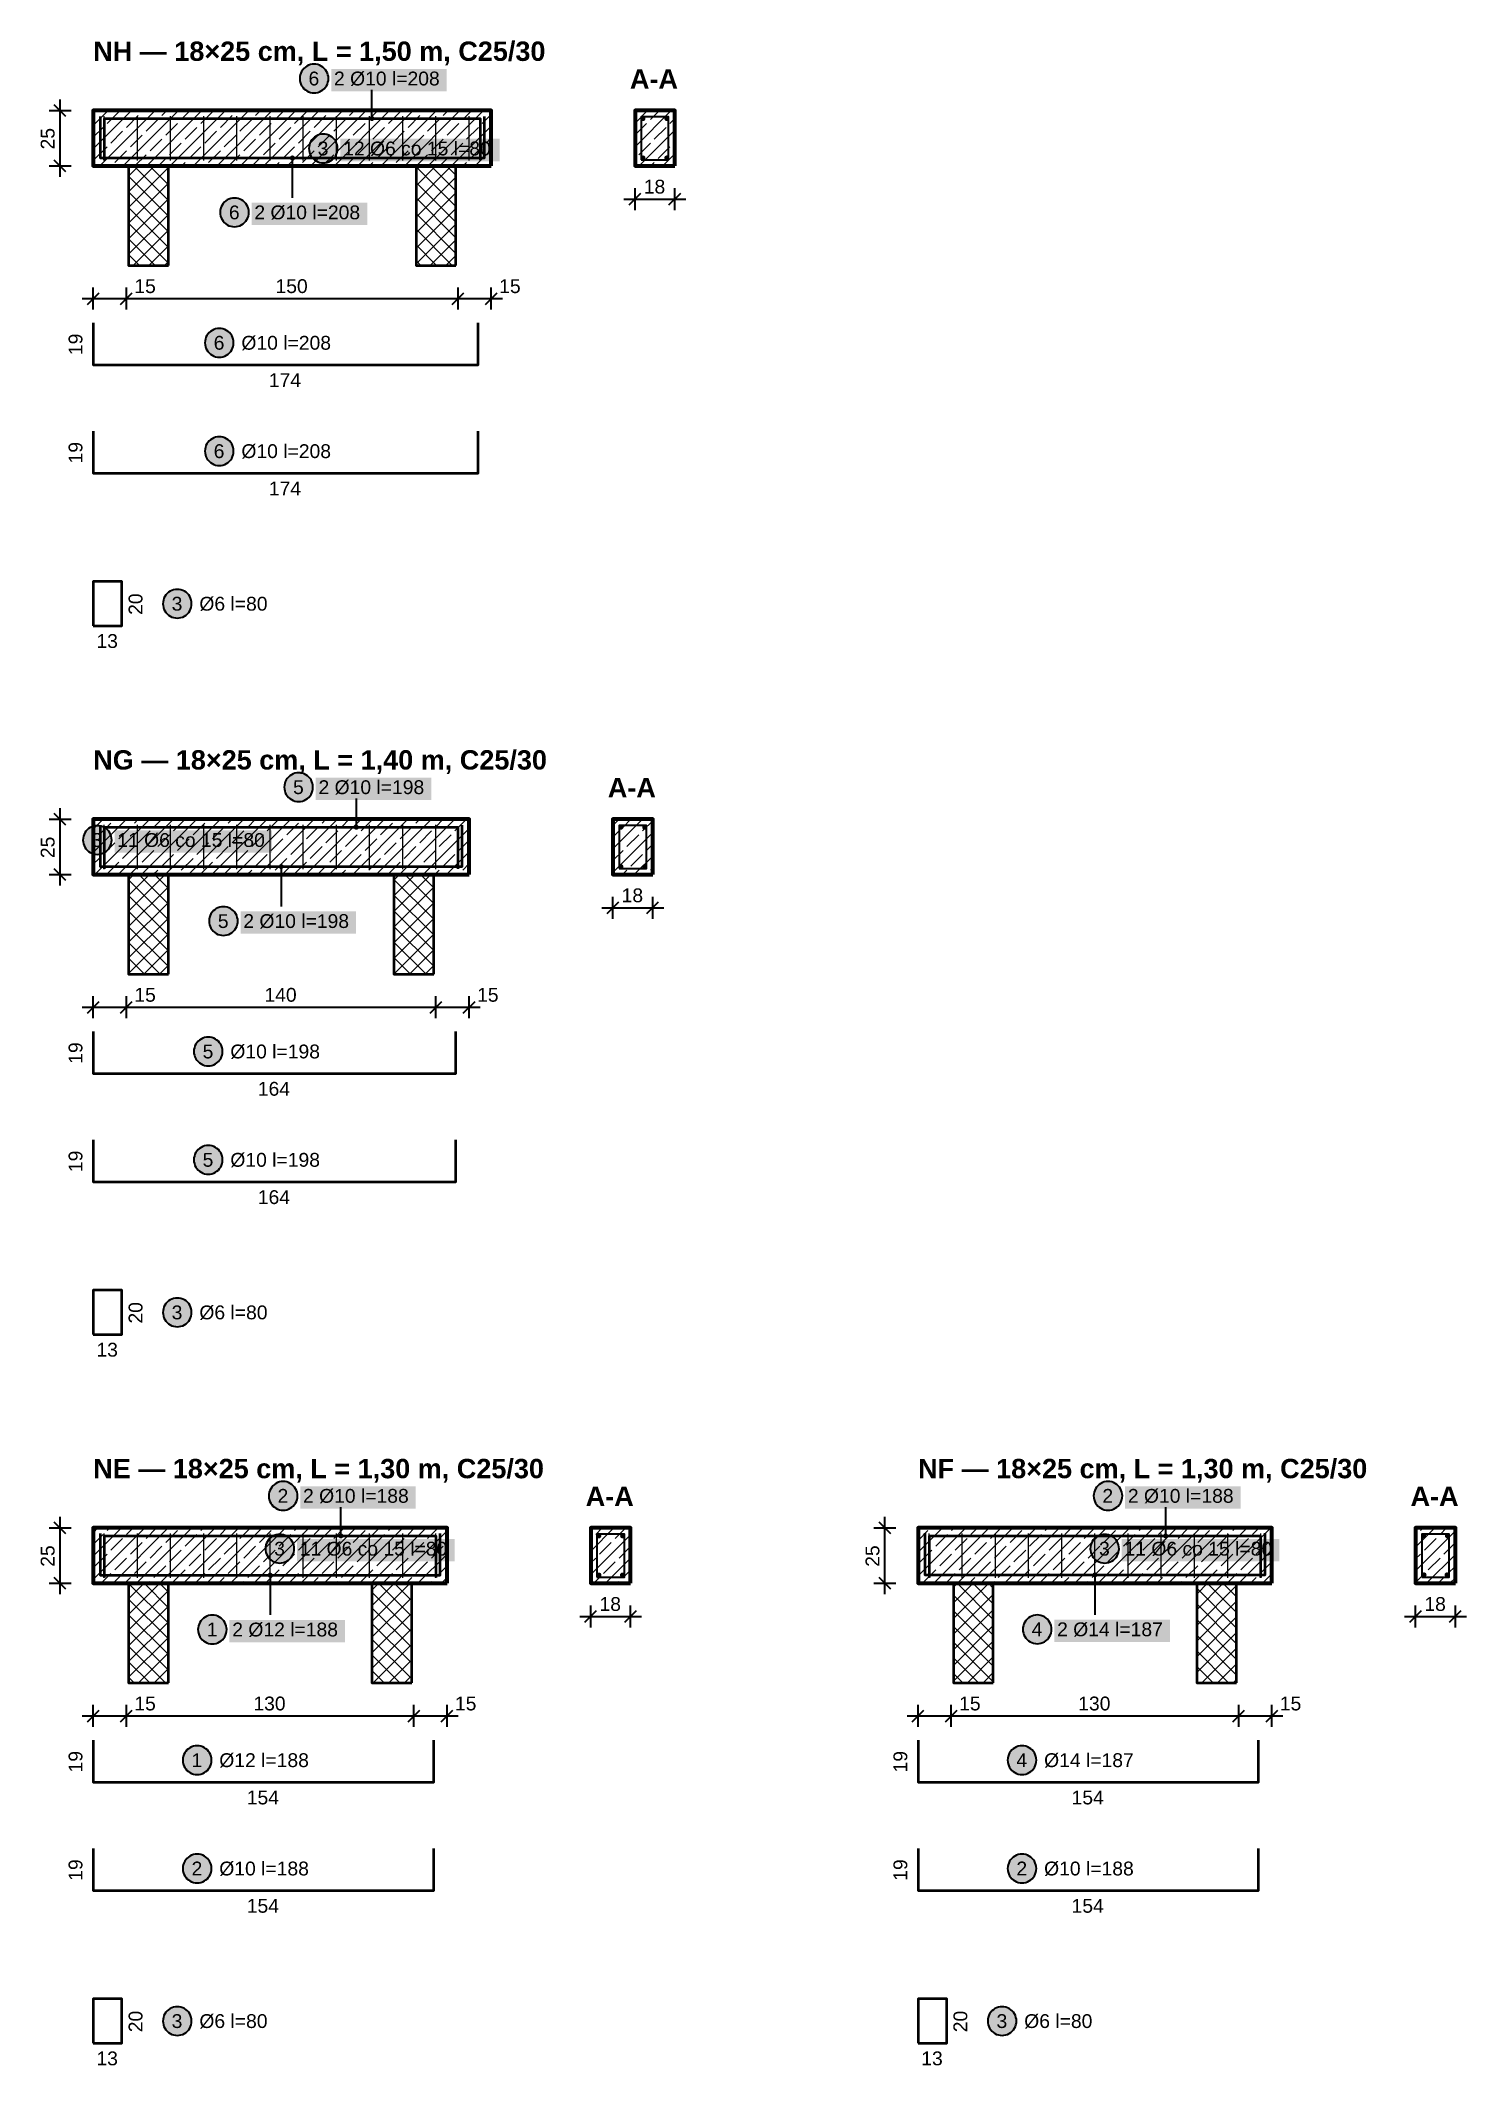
# Model space of a CAD drawing. Header units: metres. Extents: x 0.06 to 6.51, y -9.22 to -0.06.
import ezdxf

# ---------------------------------------------------------------- set-up
doc = ezdxf.new("R2010")
doc.units = ezdxf.units.M
for name, color, linetype, lineweight in [('A-KRESKOWANIE', 8, 'Continuous', 18), ('A-MASKA', 7, 'Continuous', 18), ('A-OPISY', 2, 'Continuous', 25), ('K-KONSTR', 7, 'Continuous', 50), ('K-WYMIARY', 1, 'Continuous', 25), ('K-ZBROJENIE', 1, 'Continuous', 100), ('K-ZBROJENIE-OPIS', 2, 'Continuous', 25)]:
    doc.layers.add(name, color=color, linetype=linetype, lineweight=lineweight)
doc.styles.add('PL_ARIAL', font='arial.ttf')
doc.styles.add('PL_ARIAL_B', font='arialbd.ttf')

msp = doc.modelspace()

# ---------------------------------------------------------------- texts
at = {"layer": 'A-OPISY', "style": 'PL_ARIAL_B'}
for s, p in [('NH — 18×25 cm, L = 1,50 m, C25/30', (0.3, -0.15)), ('A-A', (2.727, -0.275)), ('NG — 18×25 cm, L = 1,40 m, C25/30', (0.3, -3.355)), ('A-A', (2.627, -3.48)), ('NE — 18×25 cm, L = 1,30 m, C25/30', (0.3, -6.56)), ('NF — 18×25 cm, L = 1,30 m, C25/30', (4.03, -6.56)), ('A-A', (2.527, -6.685)), ('A-A', (6.257, -6.685))]:
    msp.add_text(s, height=0.0875, dxfattribs=at).set_placement(p)
at = {"layer": 'K-WYMIARY', "style": 'PL_ARIAL'}
for p in [(0.125, -0.5505), (0.125, -3.7555), (0.125, -6.9605), (3.855, -6.9605)]:
    msp.add_text('25', height=0.0625, rotation=90, dxfattribs=at).set_placement(p)
for s, p in [('18', (2.7895, -0.75)), ('15', (0.4858, -1.2)), ('150', (1.1242, -1.2)), ('15', (2.1358, -1.2)), ('18', (2.6895, -3.955)), ('15', (0.4858, -4.405)), ('140', (1.0742, -4.405)), ('15', (2.0358, -4.405)), ('18', (2.5895, -7.16)), ('18', (6.3195, -7.16)), ('15', (0.4858, -7.61)), ('130', (1.0242, -7.61)), ('15', (1.9357, -7.61)), ('15', (4.2157, -7.61)), ('130', (4.7542, -7.61)), ('15', (5.6658, -7.61))]:
    msp.add_text(s, height=0.0625, dxfattribs=at).set_placement(p)
at = {"layer": 'K-ZBROJENIE-OPIS', "style": 'PL_ARIAL'}
for s, p in [('6', (1.2735, -0.261)), ('2 Ø10 l=208', (1.3887, -0.261)), ('3', (1.315, -0.5775)), ('12 Ø6 co 15 l=80', (1.4303, -0.5775)), ('6', (0.9135, -0.8665)), ('2 Ø10 l=208', (1.0287, -0.8665)), ('6', (0.8447, -1.4562)), ('Ø10 l=208', (0.97, -1.4562)), ('174', (1.0942, -1.625)), ('6', (0.8447, -1.9463)), ('Ø10 l=208', (0.97, -1.9463)), ('174', (1.0942, -2.115)), ('3', (0.6547, -2.6363)), ('Ø6 l=80', (0.78, -2.6363)), ('13', (0.3145, -2.805)), ('5', (1.2035, -3.466)), ('2 Ø10 l=198', (1.3187, -3.466)), ('3', (0.2934, -3.705)), ('11 Ø6 co 15 l=80', (0.4087, -3.705)), ('5', (0.8635, -4.0715)), ('2 Ø10 l=198', (0.9787, -4.0715)), ('5', (0.7947, -4.6613)), ('Ø10 l=198', (0.92, -4.6613)), ('164', (1.0442, -4.83)), ('5', (0.7947, -5.1513)), ('Ø10 l=198', (0.92, -5.1513)), ('164', (1.0442, -5.32)), ('3', (0.6547, -5.8413)), ('Ø6 l=80', (0.78, -5.8413)), ('13', (0.3145, -6.01)), ('2', (1.1335, -6.671)), ('2 Ø10 l=188', (1.2487, -6.671)), ('2', (4.8635, -6.671)), ('2 Ø10 l=188', (4.9787, -6.671)), ('3', (1.1184, -6.91)), ('11 Ø6 co 15 l=80', (1.2337, -6.91)), ('3', (4.8484, -6.91)), ('11 Ø6 co 15 l=80', (4.9637, -6.91)), ('1', (0.8135, -7.2755)), ('2 Ø12 l=188', (0.9287, -7.2755)), ('4', (4.5435, -7.2745)), ('2 Ø14 l=187', (4.6587, -7.2745)), ('1', (0.7447, -7.8663)), ('Ø12 l=188', (0.87, -7.8663)), ('4', (4.4747, -7.8663)), ('Ø14 l=187', (4.6, -7.8663)), ('154', (0.9942, -8.035)), ('154', (4.7242, -8.035)), ('2', (0.7447, -8.3563)), ('Ø10 l=188', (0.87, -8.3563)), ('2', (4.4747, -8.3563)), ('Ø10 l=188', (4.6, -8.3563)), ('154', (0.9942, -8.525)), ('154', (4.7242, -8.525)), ('3', (0.6547, -9.0463)), ('Ø6 l=80', (0.78, -9.0463)), ('3', (4.3847, -9.0463)), ('Ø6 l=80', (4.51, -9.0463)), ('13', (0.3145, -9.215)), ('13', (4.0445, -9.215))]:
    msp.add_text(s, height=0.0625, dxfattribs=at).set_placement(p)
for s, p in [('19', (0.2511, -1.4805)), ('19', (0.2511, -1.9705)), ('20', (0.5225, -2.6555)), ('19', (0.2511, -4.6855)), ('19', (0.2511, -5.1755)), ('20', (0.5225, -5.8605)), ('19', (0.2511, -7.8905)), ('19', (3.9811, -7.8905)), ('19', (0.2511, -8.3805)), ('19', (3.9811, -8.3805)), ('20', (0.5225, -9.0655)), ('20', (4.2525, -9.0655))]:
    msp.add_text(s, height=0.0625, rotation=90, dxfattribs=at).set_placement(p)

# ---------------------------------------------------------------- hatches: boundary and pattern name
at = {"layer": 'A-MASKA', "true_color": 0xffffff}
for points in [[(1.3762, -0.2873), (1.8988, -0.2873), (1.8988, -0.186), (1.3762, -0.186)], [(1.4178, -0.6038), (2.1372, -0.6038), (2.1372, -0.5025), (1.4178, -0.5025)], [(1.0162, -0.8927), (1.5388, -0.8927), (1.5388, -0.7915), (1.0162, -0.7915)], [(1.3062, -3.4923), (1.8288, -3.4923), (1.8288, -3.391), (1.3062, -3.391)], [(0.3962, -3.7313), (1.1088, -3.7313), (1.1088, -3.63), (0.3962, -3.63)], [(0.9662, -4.0978), (1.4888, -4.0978), (1.4888, -3.9965), (0.9662, -3.9965)], [(1.2362, -6.6972), (1.7588, -6.6972), (1.7588, -6.596), (1.2362, -6.596)], [(4.9662, -6.6972), (5.4888, -6.6972), (5.4888, -6.596), (4.9662, -6.596)], [(1.2212, -6.9363), (1.9338, -6.9363), (1.9338, -6.835), (1.2212, -6.835)], [(4.9512, -6.9363), (5.6638, -6.9363), (5.6638, -6.835), (4.9512, -6.835)], [(0.9162, -7.3018), (1.4388, -7.3018), (1.4388, -7.2005), (0.9162, -7.2005)], [(4.6462, -7.3008), (5.1688, -7.3008), (5.1688, -7.1995), (4.6462, -7.1995)]]:
    msp.add_hatch(color=7, dxfattribs=at).paths.add_polyline_path(points)
at = {"layer": 'K-ZBROJENIE', "true_color": 0x000000}
for points in [[(2.7973, -0.411), (2.7972, -0.4121), (2.797, -0.4132), (2.7968, -0.4143), (2.7964, -0.4153), (2.7959, -0.4163), (2.7954, -0.4173), (2.7947, -0.4181), (2.794, -0.419), (2.7931, -0.4197), (2.7923, -0.4204), (2.7913, -0.4209), (2.7903, -0.4214), (2.7893, -0.4218), (2.7882, -0.422), (2.7871, -0.4222), (2.786, -0.4223), (2.7849, -0.4222), (2.7838, -0.422), (2.7827, -0.4218), (2.7817, -0.4214), (2.7807, -0.4209), (2.7797, -0.4204), (2.7789, -0.4197), (2.778, -0.419), (2.7773, -0.4181), (2.7766, -0.4173), (2.7761, -0.4163), (2.7756, -0.4153), (2.7752, -0.4143), (2.775, -0.4132), (2.7748, -0.4121), (2.7748, -0.411), (2.7748, -0.4099), (2.775, -0.4088), (2.7752, -0.4077), (2.7756, -0.4067), (2.7761, -0.4057), (2.7766, -0.4047), (2.7773, -0.4039), (2.778, -0.403), (2.7789, -0.4023), (2.7797, -0.4016), (2.7807, -0.4011), (2.7817, -0.4006), (2.7827, -0.4002), (2.7838, -0.4), (2.7849, -0.3998), (2.786, -0.3998), (2.7871, -0.3998), (2.7882, -0.4), (2.7893, -0.4002), (2.7903, -0.4006), (2.7913, -0.4011), (2.7923, -0.4016), (2.7931, -0.4023), (2.794, -0.403), (2.7947, -0.4039), (2.7954, -0.4047), (2.7959, -0.4057), (2.7964, -0.4067), (2.7968, -0.4077), (2.797, -0.4088), (2.7972, -0.4099)], [(2.9053, -0.411), (2.9052, -0.4121), (2.905, -0.4132), (2.9048, -0.4143), (2.9044, -0.4153), (2.9039, -0.4163), (2.9034, -0.4173), (2.9027, -0.4181), (2.902, -0.419), (2.9011, -0.4197), (2.9003, -0.4204), (2.8993, -0.4209), (2.8983, -0.4214), (2.8973, -0.4218), (2.8962, -0.422), (2.8951, -0.4222), (2.894, -0.4223), (2.8929, -0.4222), (2.8918, -0.422), (2.8907, -0.4218), (2.8897, -0.4214), (2.8887, -0.4209), (2.8877, -0.4204), (2.8869, -0.4197), (2.886, -0.419), (2.8853, -0.4181), (2.8846, -0.4173), (2.8841, -0.4163), (2.8836, -0.4153), (2.8832, -0.4143), (2.883, -0.4132), (2.8828, -0.4121), (2.8828, -0.411), (2.8828, -0.4099), (2.883, -0.4088), (2.8832, -0.4077), (2.8836, -0.4067), (2.8841, -0.4057), (2.8846, -0.4047), (2.8853, -0.4039), (2.886, -0.403), (2.8869, -0.4023), (2.8877, -0.4016), (2.8887, -0.4011), (2.8897, -0.4006), (2.8907, -0.4002), (2.8918, -0.4), (2.8929, -0.3998), (2.894, -0.3998), (2.8951, -0.3998), (2.8962, -0.4), (2.8973, -0.4002), (2.8983, -0.4006), (2.8993, -0.4011), (2.9003, -0.4016), (2.9011, -0.4023), (2.902, -0.403), (2.9027, -0.4039), (2.9034, -0.4047), (2.9039, -0.4057), (2.9044, -0.4067), (2.9048, -0.4077), (2.905, -0.4088), (2.9052, -0.4099)], [(2.7973, -0.589), (2.7972, -0.5901), (2.797, -0.5912), (2.7968, -0.5923), (2.7964, -0.5933), (2.7959, -0.5943), (2.7954, -0.5953), (2.7947, -0.5961), (2.794, -0.597), (2.7931, -0.5977), (2.7923, -0.5984), (2.7913, -0.5989), (2.7903, -0.5994), (2.7893, -0.5998), (2.7882, -0.6), (2.7871, -0.6002), (2.786, -0.6002), (2.7849, -0.6002), (2.7838, -0.6), (2.7827, -0.5998), (2.7817, -0.5994), (2.7807, -0.5989), (2.7797, -0.5984), (2.7789, -0.5977), (2.778, -0.597), (2.7773, -0.5961), (2.7766, -0.5953), (2.7761, -0.5943), (2.7756, -0.5933), (2.7752, -0.5923), (2.775, -0.5912), (2.7748, -0.5901), (2.7748, -0.589), (2.7748, -0.5879), (2.775, -0.5868), (2.7752, -0.5857), (2.7756, -0.5847), (2.7761, -0.5837), (2.7766, -0.5827), (2.7773, -0.5819), (2.778, -0.581), (2.7789, -0.5803), (2.7797, -0.5796), (2.7807, -0.5791), (2.7817, -0.5786), (2.7827, -0.5782), (2.7838, -0.578), (2.7849, -0.5778), (2.786, -0.5777), (2.7871, -0.5778), (2.7882, -0.578), (2.7893, -0.5782), (2.7903, -0.5786), (2.7913, -0.5791), (2.7923, -0.5796), (2.7931, -0.5803), (2.794, -0.581), (2.7947, -0.5819), (2.7954, -0.5827), (2.7959, -0.5837), (2.7964, -0.5847), (2.7968, -0.5857), (2.797, -0.5868), (2.7972, -0.5879)], [(2.9053, -0.589), (2.9052, -0.5901), (2.905, -0.5912), (2.9048, -0.5923), (2.9044, -0.5933), (2.9039, -0.5943), (2.9034, -0.5953), (2.9027, -0.5961), (2.902, -0.597), (2.9011, -0.5977), (2.9003, -0.5984), (2.8993, -0.5989), (2.8983, -0.5994), (2.8973, -0.5998), (2.8962, -0.6), (2.8951, -0.6002), (2.894, -0.6002), (2.8929, -0.6002), (2.8918, -0.6), (2.8907, -0.5998), (2.8897, -0.5994), (2.8887, -0.5989), (2.8877, -0.5984), (2.8869, -0.5977), (2.886, -0.597), (2.8853, -0.5961), (2.8846, -0.5953), (2.8841, -0.5943), (2.8836, -0.5933), (2.8832, -0.5923), (2.883, -0.5912), (2.8828, -0.5901), (2.8828, -0.589), (2.8828, -0.5879), (2.883, -0.5868), (2.8832, -0.5857), (2.8836, -0.5847), (2.8841, -0.5837), (2.8846, -0.5827), (2.8853, -0.5819), (2.886, -0.581), (2.8869, -0.5803), (2.8877, -0.5796), (2.8887, -0.5791), (2.8897, -0.5786), (2.8907, -0.5782), (2.8918, -0.578), (2.8929, -0.5778), (2.894, -0.5777), (2.8951, -0.5778), (2.8962, -0.578), (2.8973, -0.5782), (2.8983, -0.5786), (2.8993, -0.5791), (2.9003, -0.5796), (2.9011, -0.5803), (2.902, -0.581), (2.9027, -0.5819), (2.9034, -0.5827), (2.9039, -0.5837), (2.9044, -0.5847), (2.9048, -0.5857), (2.905, -0.5868), (2.9052, -0.5879)], [(2.6973, -3.616), (2.6972, -3.6171), (2.697, -3.6182), (2.6968, -3.6193), (2.6964, -3.6203), (2.6959, -3.6213), (2.6954, -3.6223), (2.6947, -3.6231), (2.694, -3.624), (2.6931, -3.6247), (2.6923, -3.6254), (2.6913, -3.6259), (2.6903, -3.6264), (2.6893, -3.6268), (2.6882, -3.627), (2.6871, -3.6272), (2.686, -3.6273), (2.6849, -3.6272), (2.6838, -3.627), (2.6827, -3.6268), (2.6817, -3.6264), (2.6807, -3.6259), (2.6797, -3.6254), (2.6789, -3.6247), (2.678, -3.624), (2.6773, -3.6231), (2.6766, -3.6223), (2.6761, -3.6213), (2.6756, -3.6203), (2.6752, -3.6193), (2.675, -3.6182), (2.6748, -3.6171), (2.6748, -3.616), (2.6748, -3.6149), (2.675, -3.6138), (2.6752, -3.6127), (2.6756, -3.6117), (2.6761, -3.6107), (2.6766, -3.6097), (2.6773, -3.6089), (2.678, -3.608), (2.6789, -3.6073), (2.6797, -3.6066), (2.6807, -3.6061), (2.6817, -3.6056), (2.6827, -3.6052), (2.6838, -3.605), (2.6849, -3.6048), (2.686, -3.6048), (2.6871, -3.6048), (2.6882, -3.605), (2.6893, -3.6052), (2.6903, -3.6056), (2.6913, -3.6061), (2.6923, -3.6066), (2.6931, -3.6073), (2.694, -3.608), (2.6947, -3.6089), (2.6954, -3.6097), (2.6959, -3.6107), (2.6964, -3.6117), (2.6968, -3.6127), (2.697, -3.6138), (2.6972, -3.6149)], [(2.8053, -3.616), (2.8052, -3.6171), (2.805, -3.6182), (2.8048, -3.6193), (2.8044, -3.6203), (2.8039, -3.6213), (2.8034, -3.6223), (2.8027, -3.6231), (2.802, -3.624), (2.8011, -3.6247), (2.8003, -3.6254), (2.7993, -3.6259), (2.7983, -3.6264), (2.7973, -3.6268), (2.7962, -3.627), (2.7951, -3.6272), (2.794, -3.6273), (2.7929, -3.6272), (2.7918, -3.627), (2.7907, -3.6268), (2.7897, -3.6264), (2.7887, -3.6259), (2.7877, -3.6254), (2.7869, -3.6247), (2.786, -3.624), (2.7853, -3.6231), (2.7846, -3.6223), (2.7841, -3.6213), (2.7836, -3.6203), (2.7832, -3.6193), (2.783, -3.6182), (2.7828, -3.6171), (2.7828, -3.616), (2.7828, -3.6149), (2.783, -3.6138), (2.7832, -3.6127), (2.7836, -3.6117), (2.7841, -3.6107), (2.7846, -3.6097), (2.7853, -3.6089), (2.786, -3.608), (2.7869, -3.6073), (2.7877, -3.6066), (2.7887, -3.6061), (2.7897, -3.6056), (2.7907, -3.6052), (2.7918, -3.605), (2.7929, -3.6048), (2.794, -3.6048), (2.7951, -3.6048), (2.7962, -3.605), (2.7973, -3.6052), (2.7983, -3.6056), (2.7993, -3.6061), (2.8003, -3.6066), (2.8011, -3.6073), (2.802, -3.608), (2.8027, -3.6089), (2.8034, -3.6097), (2.8039, -3.6107), (2.8044, -3.6117), (2.8048, -3.6127), (2.805, -3.6138), (2.8052, -3.6149)], [(2.6973, -3.794), (2.6972, -3.7951), (2.697, -3.7962), (2.6968, -3.7973), (2.6964, -3.7983), (2.6959, -3.7993), (2.6954, -3.8003), (2.6947, -3.8011), (2.694, -3.802), (2.6931, -3.8027), (2.6923, -3.8034), (2.6913, -3.8039), (2.6903, -3.8044), (2.6893, -3.8048), (2.6882, -3.805), (2.6871, -3.8052), (2.686, -3.8053), (2.6849, -3.8052), (2.6838, -3.805), (2.6827, -3.8048), (2.6817, -3.8044), (2.6807, -3.8039), (2.6797, -3.8034), (2.6789, -3.8027), (2.678, -3.802), (2.6773, -3.8011), (2.6766, -3.8003), (2.6761, -3.7993), (2.6756, -3.7983), (2.6752, -3.7973), (2.675, -3.7962), (2.6748, -3.7951), (2.6748, -3.794), (2.6748, -3.7929), (2.675, -3.7918), (2.6752, -3.7907), (2.6756, -3.7897), (2.6761, -3.7887), (2.6766, -3.7877), (2.6773, -3.7869), (2.678, -3.786), (2.6789, -3.7853), (2.6797, -3.7846), (2.6807, -3.7841), (2.6817, -3.7836), (2.6827, -3.7832), (2.6838, -3.783), (2.6849, -3.7828), (2.686, -3.7828), (2.6871, -3.7828), (2.6882, -3.783), (2.6893, -3.7832), (2.6903, -3.7836), (2.6913, -3.7841), (2.6923, -3.7846), (2.6931, -3.7853), (2.694, -3.786), (2.6947, -3.7869), (2.6954, -3.7877), (2.6959, -3.7887), (2.6964, -3.7897), (2.6968, -3.7907), (2.697, -3.7918), (2.6972, -3.7929)], [(2.8053, -3.794), (2.8052, -3.7951), (2.805, -3.7962), (2.8048, -3.7973), (2.8044, -3.7983), (2.8039, -3.7993), (2.8034, -3.8003), (2.8027, -3.8011), (2.802, -3.802), (2.8011, -3.8027), (2.8003, -3.8034), (2.7993, -3.8039), (2.7983, -3.8044), (2.7973, -3.8048), (2.7962, -3.805), (2.7951, -3.8052), (2.794, -3.8053), (2.7929, -3.8052), (2.7918, -3.805), (2.7907, -3.8048), (2.7897, -3.8044), (2.7887, -3.8039), (2.7877, -3.8034), (2.7869, -3.8027), (2.786, -3.802), (2.7853, -3.8011), (2.7846, -3.8003), (2.7841, -3.7993), (2.7836, -3.7983), (2.7832, -3.7973), (2.783, -3.7962), (2.7828, -3.7951), (2.7828, -3.794), (2.7828, -3.7929), (2.783, -3.7918), (2.7832, -3.7907), (2.7836, -3.7897), (2.7841, -3.7887), (2.7846, -3.7877), (2.7853, -3.7869), (2.786, -3.786), (2.7869, -3.7853), (2.7877, -3.7846), (2.7887, -3.7841), (2.7897, -3.7836), (2.7907, -3.7832), (2.7918, -3.783), (2.7929, -3.7828), (2.794, -3.7828), (2.7951, -3.7828), (2.7962, -3.783), (2.7973, -3.7832), (2.7983, -3.7836), (2.7993, -3.7841), (2.8003, -3.7846), (2.8011, -3.7853), (2.802, -3.786), (2.8027, -3.7869), (2.8034, -3.7877), (2.8039, -3.7887), (2.8044, -3.7897), (2.8048, -3.7907), (2.805, -3.7918), (2.8052, -3.7929)], [(2.5972, -6.821), (2.5972, -6.8221), (2.597, -6.8232), (2.5968, -6.8243), (2.5964, -6.8253), (2.5959, -6.8263), (2.5954, -6.8273), (2.5947, -6.8281), (2.594, -6.829), (2.5931, -6.8297), (2.5923, -6.8304), (2.5913, -6.8309), (2.5903, -6.8314), (2.5893, -6.8318), (2.5882, -6.832), (2.5871, -6.8322), (2.586, -6.8323), (2.5849, -6.8322), (2.5838, -6.832), (2.5827, -6.8318), (2.5817, -6.8314), (2.5807, -6.8309), (2.5797, -6.8304), (2.5789, -6.8297), (2.578, -6.829), (2.5773, -6.8281), (2.5766, -6.8273), (2.5761, -6.8263), (2.5756, -6.8253), (2.5752, -6.8243), (2.575, -6.8232), (2.5748, -6.8221), (2.5747, -6.821), (2.5748, -6.8199), (2.575, -6.8188), (2.5752, -6.8177), (2.5756, -6.8167), (2.5761, -6.8157), (2.5766, -6.8147), (2.5773, -6.8139), (2.578, -6.813), (2.5789, -6.8123), (2.5797, -6.8116), (2.5807, -6.8111), (2.5817, -6.8106), (2.5827, -6.8102), (2.5838, -6.81), (2.5849, -6.8098), (2.586, -6.8097), (2.5871, -6.8098), (2.5882, -6.81), (2.5893, -6.8102), (2.5903, -6.8106), (2.5913, -6.8111), (2.5923, -6.8116), (2.5931, -6.8123), (2.594, -6.813), (2.5947, -6.8139), (2.5954, -6.8147), (2.5959, -6.8157), (2.5964, -6.8167), (2.5968, -6.8177), (2.597, -6.8188), (2.5972, -6.8199)], [(2.7052, -6.821), (2.7052, -6.8221), (2.705, -6.8232), (2.7048, -6.8243), (2.7044, -6.8253), (2.7039, -6.8263), (2.7034, -6.8273), (2.7027, -6.8281), (2.702, -6.829), (2.7011, -6.8297), (2.7003, -6.8304), (2.6993, -6.8309), (2.6983, -6.8314), (2.6973, -6.8318), (2.6962, -6.832), (2.6951, -6.8322), (2.694, -6.8323), (2.6929, -6.8322), (2.6918, -6.832), (2.6907, -6.8318), (2.6897, -6.8314), (2.6887, -6.8309), (2.6877, -6.8304), (2.6869, -6.8297), (2.686, -6.829), (2.6853, -6.8281), (2.6846, -6.8273), (2.6841, -6.8263), (2.6836, -6.8253), (2.6832, -6.8243), (2.683, -6.8232), (2.6828, -6.8221), (2.6827, -6.821), (2.6828, -6.8199), (2.683, -6.8188), (2.6832, -6.8177), (2.6836, -6.8167), (2.6841, -6.8157), (2.6846, -6.8147), (2.6853, -6.8139), (2.686, -6.813), (2.6869, -6.8123), (2.6877, -6.8116), (2.6887, -6.8111), (2.6897, -6.8106), (2.6907, -6.8102), (2.6918, -6.81), (2.6929, -6.8098), (2.694, -6.8097), (2.6951, -6.8098), (2.6962, -6.81), (2.6973, -6.8102), (2.6983, -6.8106), (2.6993, -6.8111), (2.7003, -6.8116), (2.7011, -6.8123), (2.702, -6.813), (2.7027, -6.8139), (2.7034, -6.8147), (2.7039, -6.8157), (2.7044, -6.8167), (2.7048, -6.8177), (2.705, -6.8188), (2.7052, -6.8199)], [(6.3273, -6.821), (6.3272, -6.8221), (6.327, -6.8232), (6.3268, -6.8243), (6.3264, -6.8253), (6.3259, -6.8263), (6.3254, -6.8273), (6.3247, -6.8281), (6.324, -6.829), (6.3231, -6.8297), (6.3223, -6.8304), (6.3213, -6.8309), (6.3203, -6.8314), (6.3193, -6.8318), (6.3182, -6.832), (6.3171, -6.8322), (6.316, -6.8323), (6.3149, -6.8322), (6.3138, -6.832), (6.3127, -6.8318), (6.3117, -6.8314), (6.3107, -6.8309), (6.3097, -6.8304), (6.3089, -6.8297), (6.308, -6.829), (6.3073, -6.8281), (6.3066, -6.8273), (6.3061, -6.8263), (6.3056, -6.8253), (6.3052, -6.8243), (6.305, -6.8232), (6.3048, -6.8221), (6.3047, -6.821), (6.3048, -6.8199), (6.305, -6.8188), (6.3052, -6.8177), (6.3056, -6.8167), (6.3061, -6.8157), (6.3066, -6.8147), (6.3073, -6.8139), (6.308, -6.813), (6.3089, -6.8123), (6.3097, -6.8116), (6.3107, -6.8111), (6.3117, -6.8106), (6.3127, -6.8102), (6.3138, -6.81), (6.3149, -6.8098), (6.316, -6.8097), (6.3171, -6.8098), (6.3182, -6.81), (6.3193, -6.8102), (6.3203, -6.8106), (6.3213, -6.8111), (6.3223, -6.8116), (6.3231, -6.8123), (6.324, -6.813), (6.3247, -6.8139), (6.3254, -6.8147), (6.3259, -6.8157), (6.3264, -6.8167), (6.3268, -6.8177), (6.327, -6.8188), (6.3272, -6.8199)], [(6.4353, -6.821), (6.4352, -6.8221), (6.435, -6.8232), (6.4348, -6.8243), (6.4344, -6.8253), (6.4339, -6.8263), (6.4334, -6.8273), (6.4327, -6.8281), (6.432, -6.829), (6.4311, -6.8297), (6.4303, -6.8304), (6.4293, -6.8309), (6.4283, -6.8314), (6.4273, -6.8318), (6.4262, -6.832), (6.4251, -6.8322), (6.424, -6.8323), (6.4229, -6.8322), (6.4218, -6.832), (6.4207, -6.8318), (6.4197, -6.8314), (6.4187, -6.8309), (6.4177, -6.8304), (6.4169, -6.8297), (6.416, -6.829), (6.4153, -6.8281), (6.4146, -6.8273), (6.4141, -6.8263), (6.4136, -6.8253), (6.4132, -6.8243), (6.413, -6.8232), (6.4128, -6.8221), (6.4127, -6.821), (6.4128, -6.8199), (6.413, -6.8188), (6.4132, -6.8177), (6.4136, -6.8167), (6.4141, -6.8157), (6.4146, -6.8147), (6.4153, -6.8139), (6.416, -6.813), (6.4169, -6.8123), (6.4177, -6.8116), (6.4187, -6.8111), (6.4197, -6.8106), (6.4207, -6.8102), (6.4218, -6.81), (6.4229, -6.8098), (6.424, -6.8097), (6.4251, -6.8098), (6.4262, -6.81), (6.4273, -6.8102), (6.4283, -6.8106), (6.4293, -6.8111), (6.4303, -6.8116), (6.4311, -6.8123), (6.432, -6.813), (6.4327, -6.8139), (6.4334, -6.8147), (6.4339, -6.8157), (6.4344, -6.8167), (6.4348, -6.8177), (6.435, -6.8188), (6.4352, -6.8199)], [(2.5982, -6.998), (2.5982, -6.9991), (2.598, -7.0002), (2.5978, -7.0013), (2.5974, -7.0023), (2.5969, -7.0033), (2.5964, -7.0043), (2.5957, -7.0051), (2.595, -7.006), (2.5941, -7.0067), (2.5933, -7.0074), (2.5923, -7.0079), (2.5913, -7.0084), (2.5903, -7.0088), (2.5892, -7.009), (2.5881, -7.0092), (2.587, -7.0093), (2.5859, -7.0092), (2.5848, -7.009), (2.5837, -7.0088), (2.5827, -7.0084), (2.5817, -7.0079), (2.5807, -7.0074), (2.5799, -7.0067), (2.579, -7.006), (2.5783, -7.0051), (2.5776, -7.0043), (2.5771, -7.0033), (2.5766, -7.0023), (2.5762, -7.0013), (2.576, -7.0002), (2.5758, -6.9991), (2.5757, -6.998), (2.5758, -6.9969), (2.576, -6.9958), (2.5762, -6.9947), (2.5766, -6.9937), (2.5771, -6.9927), (2.5776, -6.9917), (2.5783, -6.9909), (2.579, -6.99), (2.5799, -6.9893), (2.5807, -6.9886), (2.5817, -6.9881), (2.5827, -6.9876), (2.5837, -6.9872), (2.5848, -6.987), (2.5859, -6.9868), (2.587, -6.9867), (2.5881, -6.9868), (2.5892, -6.987), (2.5903, -6.9872), (2.5913, -6.9876), (2.5923, -6.9881), (2.5933, -6.9886), (2.5941, -6.9893), (2.595, -6.99), (2.5957, -6.9909), (2.5964, -6.9917), (2.5969, -6.9927), (2.5974, -6.9937), (2.5978, -6.9947), (2.598, -6.9958), (2.5982, -6.9969)], [(2.7043, -6.998), (2.7042, -6.9991), (2.704, -7.0002), (2.7038, -7.0013), (2.7034, -7.0023), (2.7029, -7.0033), (2.7024, -7.0043), (2.7017, -7.0051), (2.701, -7.006), (2.7001, -7.0067), (2.6993, -7.0074), (2.6983, -7.0079), (2.6973, -7.0084), (2.6963, -7.0088), (2.6952, -7.009), (2.6941, -7.0092), (2.693, -7.0093), (2.6919, -7.0092), (2.6908, -7.009), (2.6897, -7.0088), (2.6887, -7.0084), (2.6877, -7.0079), (2.6867, -7.0074), (2.6859, -7.0067), (2.685, -7.006), (2.6843, -7.0051), (2.6836, -7.0043), (2.6831, -7.0033), (2.6826, -7.0023), (2.6822, -7.0013), (2.682, -7.0002), (2.6818, -6.9991), (2.6818, -6.998), (2.6818, -6.9969), (2.682, -6.9958), (2.6822, -6.9947), (2.6826, -6.9937), (2.6831, -6.9927), (2.6836, -6.9917), (2.6843, -6.9909), (2.685, -6.99), (2.6859, -6.9893), (2.6867, -6.9886), (2.6877, -6.9881), (2.6887, -6.9876), (2.6897, -6.9872), (2.6908, -6.987), (2.6919, -6.9868), (2.693, -6.9867), (2.6941, -6.9868), (2.6952, -6.987), (2.6963, -6.9872), (2.6973, -6.9876), (2.6983, -6.9881), (2.6993, -6.9886), (2.7001, -6.9893), (2.701, -6.99), (2.7017, -6.9909), (2.7024, -6.9917), (2.7029, -6.9927), (2.7034, -6.9937), (2.7038, -6.9947), (2.704, -6.9958), (2.7042, -6.9969)], [(6.3293, -6.997), (6.3292, -6.9981), (6.329, -6.9992), (6.3288, -7.0003), (6.3284, -7.0013), (6.3279, -7.0023), (6.3274, -7.0033), (6.3267, -7.0041), (6.326, -7.005), (6.3251, -7.0057), (6.3243, -7.0064), (6.3233, -7.0069), (6.3223, -7.0074), (6.3213, -7.0078), (6.3202, -7.008), (6.3191, -7.0082), (6.318, -7.0083), (6.3169, -7.0082), (6.3158, -7.008), (6.3147, -7.0078), (6.3137, -7.0074), (6.3127, -7.0069), (6.3117, -7.0064), (6.3109, -7.0057), (6.31, -7.005), (6.3093, -7.0041), (6.3086, -7.0033), (6.3081, -7.0023), (6.3076, -7.0013), (6.3072, -7.0003), (6.307, -6.9992), (6.3068, -6.9981), (6.3067, -6.997), (6.3068, -6.9959), (6.307, -6.9948), (6.3072, -6.9937), (6.3076, -6.9927), (6.3081, -6.9917), (6.3086, -6.9907), (6.3093, -6.9899), (6.31, -6.989), (6.3109, -6.9883), (6.3117, -6.9876), (6.3127, -6.9871), (6.3137, -6.9866), (6.3147, -6.9862), (6.3158, -6.986), (6.3169, -6.9858), (6.318, -6.9858), (6.3191, -6.9858), (6.3202, -6.986), (6.3213, -6.9862), (6.3223, -6.9866), (6.3233, -6.9871), (6.3243, -6.9876), (6.3251, -6.9883), (6.326, -6.989), (6.3267, -6.9899), (6.3274, -6.9907), (6.3279, -6.9917), (6.3284, -6.9927), (6.3288, -6.9937), (6.329, -6.9948), (6.3292, -6.9959)], [(6.4333, -6.997), (6.4332, -6.9981), (6.433, -6.9992), (6.4328, -7.0003), (6.4324, -7.0013), (6.4319, -7.0023), (6.4314, -7.0033), (6.4307, -7.0041), (6.43, -7.005), (6.4291, -7.0057), (6.4283, -7.0064), (6.4273, -7.0069), (6.4263, -7.0074), (6.4253, -7.0078), (6.4242, -7.008), (6.4231, -7.0082), (6.422, -7.0083), (6.4209, -7.0082), (6.4198, -7.008), (6.4187, -7.0078), (6.4177, -7.0074), (6.4167, -7.0069), (6.4157, -7.0064), (6.4149, -7.0057), (6.414, -7.005), (6.4133, -7.0041), (6.4126, -7.0033), (6.4121, -7.0023), (6.4116, -7.0013), (6.4112, -7.0003), (6.411, -6.9992), (6.4108, -6.9981), (6.4108, -6.997), (6.4108, -6.9959), (6.411, -6.9948), (6.4112, -6.9937), (6.4116, -6.9927), (6.4121, -6.9917), (6.4126, -6.9907), (6.4133, -6.9899), (6.414, -6.989), (6.4149, -6.9883), (6.4157, -6.9876), (6.4167, -6.9871), (6.4177, -6.9866), (6.4187, -6.9862), (6.4198, -6.986), (6.4209, -6.9858), (6.422, -6.9858), (6.4231, -6.9858), (6.4242, -6.986), (6.4253, -6.9862), (6.4263, -6.9866), (6.4273, -6.9871), (6.4283, -6.9876), (6.4291, -6.9883), (6.43, -6.989), (6.4307, -6.9899), (6.4314, -6.9907), (6.4319, -6.9917), (6.4324, -6.9927), (6.4328, -6.9937), (6.433, -6.9948), (6.4332, -6.9959)]]:
    msp.add_hatch(color=7, dxfattribs=at).paths.add_polyline_path(points)
at = {"layer": 'K-ZBROJENIE-OPIS', "true_color": 0xffffff}
for points in [[(1.3637, -0.2298), (1.3632, -0.2213), (1.3615, -0.2129), (1.3588, -0.2049), (1.355, -0.1973), (1.3503, -0.1902), (1.3447, -0.1838), (1.3383, -0.1782), (1.3312, -0.1735), (1.3236, -0.1697), (1.3156, -0.167), (1.3072, -0.1653), (1.2987, -0.1648), (1.2903, -0.1653), (1.2819, -0.167), (1.2739, -0.1697), (1.2662, -0.1735), (1.2592, -0.1782), (1.2528, -0.1838), (1.2472, -0.1902), (1.2425, -0.1973), (1.2387, -0.2049), (1.236, -0.2129), (1.2343, -0.2213), (1.2337, -0.2298), (1.2343, -0.2382), (1.236, -0.2466), (1.2387, -0.2546), (1.2425, -0.2623), (1.2472, -0.2693), (1.2528, -0.2757), (1.2592, -0.2813), (1.2662, -0.286), (1.2739, -0.2898), (1.2819, -0.2925), (1.2903, -0.2942), (1.2987, -0.2948), (1.3072, -0.2942), (1.3156, -0.2925), (1.3236, -0.2898), (1.3312, -0.286), (1.3383, -0.2813), (1.3447, -0.2757), (1.3503, -0.2693), (1.355, -0.2623), (1.3588, -0.2546), (1.3615, -0.2466), (1.3632, -0.2382)], [(1.4053, -0.5463), (1.4047, -0.5378), (1.4031, -0.5294), (1.4003, -0.5214), (1.3966, -0.5138), (1.3918, -0.5067), (1.3862, -0.5003), (1.3798, -0.4947), (1.3728, -0.49), (1.3652, -0.4862), (1.3571, -0.4835), (1.3488, -0.4818), (1.3403, -0.4813), (1.3318, -0.4818), (1.3235, -0.4835), (1.3154, -0.4862), (1.3078, -0.49), (1.3007, -0.4947), (1.2943, -0.5003), (1.2887, -0.5067), (1.284, -0.5138), (1.2802, -0.5214), (1.2775, -0.5294), (1.2758, -0.5378), (1.2753, -0.5463), (1.2758, -0.5547), (1.2775, -0.5631), (1.2802, -0.5711), (1.284, -0.5788), (1.2887, -0.5858), (1.2943, -0.5922), (1.3007, -0.5978), (1.3078, -0.6025), (1.3154, -0.6063), (1.3235, -0.609), (1.3318, -0.6107), (1.3403, -0.6113), (1.3488, -0.6107), (1.3571, -0.609), (1.3652, -0.6063), (1.3728, -0.6025), (1.3798, -0.5978), (1.3862, -0.5922), (1.3918, -0.5858), (1.3966, -0.5788), (1.4003, -0.5711), (1.4031, -0.5631), (1.4047, -0.5547)], [(1.0037, -0.8352), (1.0032, -0.8268), (1.0015, -0.8184), (0.9988, -0.8104), (0.995, -0.8027), (0.9903, -0.7957), (0.9847, -0.7893), (0.9783, -0.7837), (0.9712, -0.779), (0.9636, -0.7752), (0.9556, -0.7725), (0.9472, -0.7708), (0.9387, -0.7702), (0.9303, -0.7708), (0.9219, -0.7725), (0.9139, -0.7752), (0.9062, -0.779), (0.8992, -0.7837), (0.8928, -0.7893), (0.8872, -0.7957), (0.8825, -0.8027), (0.8787, -0.8104), (0.876, -0.8184), (0.8743, -0.8268), (0.8737, -0.8352), (0.8743, -0.8437), (0.876, -0.8521), (0.8787, -0.8601), (0.8825, -0.8678), (0.8872, -0.8748), (0.8928, -0.8812), (0.8992, -0.8868), (0.9062, -0.8915), (0.9139, -0.8953), (0.9219, -0.898), (0.9303, -0.8997), (0.9387, -0.9002), (0.9472, -0.8997), (0.9556, -0.898), (0.9636, -0.8953), (0.9712, -0.8915), (0.9783, -0.8868), (0.9847, -0.8812), (0.9903, -0.8748), (0.995, -0.8678), (0.9988, -0.8601), (1.0015, -0.8521), (1.0032, -0.8437)], [(0.935, -1.425), (0.9344, -1.4165), (0.9328, -1.4082), (0.9301, -1.4001), (0.9263, -1.3925), (0.9216, -1.3854), (0.916, -1.379), (0.9096, -1.3734), (0.9025, -1.3687), (0.8949, -1.3649), (0.8868, -1.3622), (0.8785, -1.3606), (0.87, -1.36), (0.8615, -1.3606), (0.8532, -1.3622), (0.8451, -1.3649), (0.8375, -1.3687), (0.8304, -1.3734), (0.824, -1.379), (0.8184, -1.3854), (0.8137, -1.3925), (0.8099, -1.4001), (0.8072, -1.4082), (0.8056, -1.4165), (0.805, -1.425), (0.8056, -1.4335), (0.8072, -1.4418), (0.8099, -1.4499), (0.8137, -1.4575), (0.8184, -1.4646), (0.824, -1.471), (0.8304, -1.4766), (0.8375, -1.4813), (0.8451, -1.4851), (0.8532, -1.4878), (0.8615, -1.4894), (0.87, -1.49), (0.8785, -1.4894), (0.8868, -1.4878), (0.8949, -1.4851), (0.9025, -1.4813), (0.9096, -1.4766), (0.916, -1.471), (0.9216, -1.4646), (0.9263, -1.4575), (0.9301, -1.4499), (0.9328, -1.4418), (0.9344, -1.4335)], [(0.935, -1.915), (0.9344, -1.9065), (0.9328, -1.8982), (0.9301, -1.8901), (0.9263, -1.8825), (0.9216, -1.8754), (0.916, -1.869), (0.9096, -1.8634), (0.9025, -1.8587), (0.8949, -1.8549), (0.8868, -1.8522), (0.8785, -1.8506), (0.87, -1.85), (0.8615, -1.8506), (0.8532, -1.8522), (0.8451, -1.8549), (0.8375, -1.8587), (0.8304, -1.8634), (0.824, -1.869), (0.8184, -1.8754), (0.8137, -1.8825), (0.8099, -1.8901), (0.8072, -1.8982), (0.8056, -1.9065), (0.805, -1.915), (0.8056, -1.9235), (0.8072, -1.9318), (0.8099, -1.9399), (0.8137, -1.9475), (0.8184, -1.9546), (0.824, -1.961), (0.8304, -1.9666), (0.8375, -1.9713), (0.8451, -1.9751), (0.8532, -1.9778), (0.8615, -1.9794), (0.87, -1.98), (0.8785, -1.9794), (0.8868, -1.9778), (0.8949, -1.9751), (0.9025, -1.9713), (0.9096, -1.9666), (0.916, -1.961), (0.9216, -1.9546), (0.9263, -1.9475), (0.9301, -1.9399), (0.9328, -1.9318), (0.9344, -1.9235)], [(0.745, -2.605), (0.7444, -2.5965), (0.7428, -2.5882), (0.7401, -2.5801), (0.7363, -2.5725), (0.7316, -2.5654), (0.726, -2.559), (0.7196, -2.5534), (0.7125, -2.5487), (0.7049, -2.5449), (0.6968, -2.5422), (0.6885, -2.5406), (0.68, -2.54), (0.6715, -2.5406), (0.6632, -2.5422), (0.6551, -2.5449), (0.6475, -2.5487), (0.6404, -2.5534), (0.634, -2.559), (0.6284, -2.5654), (0.6237, -2.5725), (0.6199, -2.5801), (0.6172, -2.5882), (0.6156, -2.5965), (0.615, -2.605), (0.6156, -2.6135), (0.6172, -2.6218), (0.6199, -2.6299), (0.6237, -2.6375), (0.6284, -2.6446), (0.634, -2.651), (0.6404, -2.6566), (0.6475, -2.6613), (0.6551, -2.6651), (0.6632, -2.6678), (0.6715, -2.6694), (0.68, -2.67), (0.6885, -2.6694), (0.6968, -2.6678), (0.7049, -2.6651), (0.7125, -2.6613), (0.7196, -2.6566), (0.726, -2.651), (0.7316, -2.6446), (0.7363, -2.6375), (0.7401, -2.6299), (0.7428, -2.6218), (0.7444, -2.6135)], [(1.2937, -3.4348), (1.2932, -3.4263), (1.2915, -3.4179), (1.2888, -3.4099), (1.285, -3.4022), (1.2803, -3.3952), (1.2747, -3.3888), (1.2683, -3.3832), (1.2612, -3.3785), (1.2536, -3.3747), (1.2456, -3.372), (1.2372, -3.3703), (1.2287, -3.3698), (1.2203, -3.3703), (1.2119, -3.372), (1.2039, -3.3747), (1.1962, -3.3785), (1.1892, -3.3832), (1.1828, -3.3888), (1.1772, -3.3952), (1.1725, -3.4022), (1.1687, -3.4099), (1.166, -3.4179), (1.1643, -3.4263), (1.1637, -3.4348), (1.1643, -3.4432), (1.166, -3.4516), (1.1687, -3.4596), (1.1725, -3.4673), (1.1772, -3.4743), (1.1828, -3.4807), (1.1892, -3.4863), (1.1962, -3.491), (1.2039, -3.4948), (1.2119, -3.4975), (1.2203, -3.4992), (1.2287, -3.4998), (1.2372, -3.4992), (1.2456, -3.4975), (1.2536, -3.4948), (1.2612, -3.491), (1.2683, -3.4863), (1.2747, -3.4807), (1.2803, -3.4743), (1.285, -3.4673), (1.2888, -3.4596), (1.2915, -3.4516), (1.2932, -3.4432)], [(0.3837, -3.6738), (0.3831, -3.6653), (0.3814, -3.6569), (0.3787, -3.6489), (0.3749, -3.6412), (0.3702, -3.6342), (0.3646, -3.6278), (0.3582, -3.6222), (0.3512, -3.6175), (0.3435, -3.6137), (0.3355, -3.611), (0.3271, -3.6093), (0.3187, -3.6088), (0.3102, -3.6093), (0.3018, -3.611), (0.2938, -3.6137), (0.2862, -3.6175), (0.2791, -3.6222), (0.2727, -3.6278), (0.2671, -3.6342), (0.2624, -3.6412), (0.2586, -3.6489), (0.2559, -3.6569), (0.2542, -3.6653), (0.2537, -3.6738), (0.2542, -3.6822), (0.2559, -3.6906), (0.2586, -3.6986), (0.2624, -3.7063), (0.2671, -3.7133), (0.2727, -3.7197), (0.2791, -3.7253), (0.2862, -3.73), (0.2938, -3.7338), (0.3018, -3.7365), (0.3102, -3.7382), (0.3187, -3.7388), (0.3271, -3.7382), (0.3355, -3.7365), (0.3435, -3.7338), (0.3512, -3.73), (0.3582, -3.7253), (0.3646, -3.7197), (0.3702, -3.7133), (0.3749, -3.7063), (0.3787, -3.6986), (0.3814, -3.6906), (0.3831, -3.6822)], [(0.9537, -4.0403), (0.9532, -4.0318), (0.9515, -4.0234), (0.9488, -4.0154), (0.945, -4.0078), (0.9403, -4.0007), (0.9347, -3.9943), (0.9283, -3.9887), (0.9212, -3.984), (0.9136, -3.9802), (0.9056, -3.9775), (0.8972, -3.9758), (0.8887, -3.9753), (0.8803, -3.9758), (0.8719, -3.9775), (0.8639, -3.9802), (0.8562, -3.984), (0.8492, -3.9887), (0.8428, -3.9943), (0.8372, -4.0007), (0.8325, -4.0078), (0.8287, -4.0154), (0.826, -4.0234), (0.8243, -4.0318), (0.8237, -4.0403), (0.8243, -4.0487), (0.826, -4.0571), (0.8287, -4.0651), (0.8325, -4.0728), (0.8372, -4.0798), (0.8428, -4.0862), (0.8492, -4.0918), (0.8562, -4.0965), (0.8639, -4.1003), (0.8719, -4.103), (0.8803, -4.1047), (0.8887, -4.1053), (0.8972, -4.1047), (0.9056, -4.103), (0.9136, -4.1003), (0.9212, -4.0965), (0.9283, -4.0918), (0.9347, -4.0862), (0.9403, -4.0798), (0.945, -4.0728), (0.9488, -4.0651), (0.9515, -4.0571), (0.9532, -4.0487)], [(0.885, -4.63), (0.8844, -4.6215), (0.8828, -4.6132), (0.8801, -4.6051), (0.8763, -4.5975), (0.8716, -4.5904), (0.866, -4.584), (0.8596, -4.5784), (0.8525, -4.5737), (0.8449, -4.5699), (0.8368, -4.5672), (0.8285, -4.5656), (0.82, -4.565), (0.8115, -4.5656), (0.8032, -4.5672), (0.7951, -4.5699), (0.7875, -4.5737), (0.7804, -4.5784), (0.774, -4.584), (0.7684, -4.5904), (0.7637, -4.5975), (0.7599, -4.6051), (0.7572, -4.6132), (0.7556, -4.6215), (0.755, -4.63), (0.7556, -4.6385), (0.7572, -4.6468), (0.7599, -4.6549), (0.7637, -4.6625), (0.7684, -4.6696), (0.774, -4.676), (0.7804, -4.6816), (0.7875, -4.6863), (0.7951, -4.6901), (0.8032, -4.6928), (0.8115, -4.6944), (0.82, -4.695), (0.8285, -4.6944), (0.8368, -4.6928), (0.8449, -4.6901), (0.8525, -4.6863), (0.8596, -4.6816), (0.866, -4.676), (0.8716, -4.6696), (0.8763, -4.6625), (0.8801, -4.6549), (0.8828, -4.6468), (0.8844, -4.6385)], [(0.885, -5.12), (0.8844, -5.1115), (0.8828, -5.1032), (0.8801, -5.0951), (0.8763, -5.0875), (0.8716, -5.0804), (0.866, -5.074), (0.8596, -5.0684), (0.8525, -5.0637), (0.8449, -5.0599), (0.8368, -5.0572), (0.8285, -5.0556), (0.82, -5.055), (0.8115, -5.0556), (0.8032, -5.0572), (0.7951, -5.0599), (0.7875, -5.0637), (0.7804, -5.0684), (0.774, -5.074), (0.7684, -5.0804), (0.7637, -5.0875), (0.7599, -5.0951), (0.7572, -5.1032), (0.7556, -5.1115), (0.755, -5.12), (0.7556, -5.1285), (0.7572, -5.1368), (0.7599, -5.1449), (0.7637, -5.1525), (0.7684, -5.1596), (0.774, -5.166), (0.7804, -5.1716), (0.7875, -5.1763), (0.7951, -5.1801), (0.8032, -5.1828), (0.8115, -5.1844), (0.82, -5.185), (0.8285, -5.1844), (0.8368, -5.1828), (0.8449, -5.1801), (0.8525, -5.1763), (0.8596, -5.1716), (0.866, -5.166), (0.8716, -5.1596), (0.8763, -5.1525), (0.8801, -5.1449), (0.8828, -5.1368), (0.8844, -5.1285)], [(0.745, -5.81), (0.7444, -5.8015), (0.7428, -5.7932), (0.7401, -5.7851), (0.7363, -5.7775), (0.7316, -5.7704), (0.726, -5.764), (0.7196, -5.7584), (0.7125, -5.7537), (0.7049, -5.7499), (0.6968, -5.7472), (0.6885, -5.7456), (0.68, -5.745), (0.6715, -5.7456), (0.6632, -5.7472), (0.6551, -5.7499), (0.6475, -5.7537), (0.6404, -5.7584), (0.634, -5.764), (0.6284, -5.7704), (0.6237, -5.7775), (0.6199, -5.7851), (0.6172, -5.7932), (0.6156, -5.8015), (0.615, -5.81), (0.6156, -5.8185), (0.6172, -5.8268), (0.6199, -5.8349), (0.6237, -5.8425), (0.6284, -5.8496), (0.634, -5.856), (0.6404, -5.8616), (0.6475, -5.8663), (0.6551, -5.8701), (0.6632, -5.8728), (0.6715, -5.8744), (0.68, -5.875), (0.6885, -5.8744), (0.6968, -5.8728), (0.7049, -5.8701), (0.7125, -5.8663), (0.7196, -5.8616), (0.726, -5.856), (0.7316, -5.8496), (0.7363, -5.8425), (0.7401, -5.8349), (0.7428, -5.8268), (0.7444, -5.8185)], [(1.2237, -6.6397), (1.2232, -6.6313), (1.2215, -6.6229), (1.2188, -6.6149), (1.215, -6.6072), (1.2103, -6.6002), (1.2047, -6.5938), (1.1983, -6.5882), (1.1912, -6.5835), (1.1836, -6.5797), (1.1756, -6.577), (1.1672, -6.5753), (1.1587, -6.5747), (1.1503, -6.5753), (1.1419, -6.577), (1.1339, -6.5797), (1.1262, -6.5835), (1.1192, -6.5882), (1.1128, -6.5938), (1.1072, -6.6002), (1.1025, -6.6072), (1.0987, -6.6149), (1.096, -6.6229), (1.0943, -6.6313), (1.0937, -6.6397), (1.0943, -6.6482), (1.096, -6.6566), (1.0987, -6.6646), (1.1025, -6.6722), (1.1072, -6.6793), (1.1128, -6.6857), (1.1192, -6.6913), (1.1262, -6.696), (1.1339, -6.6998), (1.1419, -6.7025), (1.1503, -6.7042), (1.1587, -6.7047), (1.1672, -6.7042), (1.1756, -6.7025), (1.1836, -6.6998), (1.1912, -6.696), (1.1983, -6.6913), (1.2047, -6.6857), (1.2103, -6.6793), (1.215, -6.6722), (1.2188, -6.6646), (1.2215, -6.6566), (1.2232, -6.6482)], [(4.9537, -6.6397), (4.9532, -6.6313), (4.9515, -6.6229), (4.9488, -6.6149), (4.945, -6.6072), (4.9403, -6.6002), (4.9347, -6.5938), (4.9283, -6.5882), (4.9212, -6.5835), (4.9136, -6.5797), (4.9056, -6.577), (4.8972, -6.5753), (4.8887, -6.5747), (4.8803, -6.5753), (4.8719, -6.577), (4.8639, -6.5797), (4.8562, -6.5835), (4.8492, -6.5882), (4.8428, -6.5938), (4.8372, -6.6002), (4.8325, -6.6072), (4.8287, -6.6149), (4.826, -6.6229), (4.8243, -6.6313), (4.8237, -6.6397), (4.8243, -6.6482), (4.826, -6.6566), (4.8287, -6.6646), (4.8325, -6.6722), (4.8372, -6.6793), (4.8428, -6.6857), (4.8492, -6.6913), (4.8562, -6.696), (4.8639, -6.6998), (4.8719, -6.7025), (4.8803, -6.7042), (4.8887, -6.7047), (4.8972, -6.7042), (4.9056, -6.7025), (4.9136, -6.6998), (4.9212, -6.696), (4.9283, -6.6913), (4.9347, -6.6857), (4.9403, -6.6793), (4.945, -6.6722), (4.9488, -6.6646), (4.9515, -6.6566), (4.9532, -6.6482)], [(1.2087, -6.8788), (1.2081, -6.8703), (1.2064, -6.8619), (1.2037, -6.8539), (1.1999, -6.8463), (1.1952, -6.8392), (1.1896, -6.8328), (1.1832, -6.8272), (1.1762, -6.8225), (1.1685, -6.8187), (1.1605, -6.816), (1.1521, -6.8143), (1.1437, -6.8137), (1.1352, -6.8143), (1.1268, -6.816), (1.1188, -6.8187), (1.1112, -6.8225), (1.1041, -6.8272), (1.0977, -6.8328), (1.0921, -6.8392), (1.0874, -6.8463), (1.0836, -6.8539), (1.0809, -6.8619), (1.0792, -6.8703), (1.0787, -6.8788), (1.0792, -6.8872), (1.0809, -6.8956), (1.0836, -6.9036), (1.0874, -6.9112), (1.0921, -6.9183), (1.0977, -6.9247), (1.1041, -6.9303), (1.1112, -6.935), (1.1188, -6.9388), (1.1268, -6.9415), (1.1352, -6.9432), (1.1437, -6.9438), (1.1521, -6.9432), (1.1605, -6.9415), (1.1685, -6.9388), (1.1762, -6.935), (1.1832, -6.9303), (1.1896, -6.9247), (1.1952, -6.9183), (1.1999, -6.9112), (1.2037, -6.9036), (1.2064, -6.8956), (1.2081, -6.8872)], [(4.9387, -6.8788), (4.9381, -6.8703), (4.9364, -6.8619), (4.9337, -6.8539), (4.9299, -6.8463), (4.9252, -6.8392), (4.9196, -6.8328), (4.9132, -6.8272), (4.9062, -6.8225), (4.8985, -6.8187), (4.8905, -6.816), (4.8821, -6.8143), (4.8737, -6.8137), (4.8652, -6.8143), (4.8568, -6.816), (4.8488, -6.8187), (4.8412, -6.8225), (4.8341, -6.8272), (4.8277, -6.8328), (4.8221, -6.8392), (4.8174, -6.8463), (4.8136, -6.8539), (4.8109, -6.8619), (4.8092, -6.8703), (4.8087, -6.8788), (4.8092, -6.8872), (4.8109, -6.8956), (4.8136, -6.9036), (4.8174, -6.9112), (4.8221, -6.9183), (4.8277, -6.9247), (4.8341, -6.9303), (4.8412, -6.935), (4.8488, -6.9388), (4.8568, -6.9415), (4.8652, -6.9432), (4.8737, -6.9438), (4.8821, -6.9432), (4.8905, -6.9415), (4.8985, -6.9388), (4.9062, -6.935), (4.9132, -6.9303), (4.9196, -6.9247), (4.9252, -6.9183), (4.9299, -6.9112), (4.9337, -6.9036), (4.9364, -6.8956), (4.9381, -6.8872)], [(0.9037, -7.2443), (0.9032, -7.2358), (0.9015, -7.2274), (0.8988, -7.2194), (0.895, -7.2118), (0.8903, -7.2047), (0.8847, -7.1983), (0.8783, -7.1927), (0.8712, -7.188), (0.8636, -7.1842), (0.8556, -7.1815), (0.8472, -7.1798), (0.8387, -7.1792), (0.8303, -7.1798), (0.8219, -7.1815), (0.8139, -7.1842), (0.8062, -7.188), (0.7992, -7.1927), (0.7928, -7.1983), (0.7872, -7.2047), (0.7825, -7.2118), (0.7787, -7.2194), (0.776, -7.2274), (0.7743, -7.2358), (0.7737, -7.2443), (0.7743, -7.2527), (0.776, -7.2611), (0.7787, -7.2691), (0.7825, -7.2767), (0.7872, -7.2838), (0.7928, -7.2902), (0.7992, -7.2958), (0.8062, -7.3005), (0.8139, -7.3043), (0.8219, -7.307), (0.8303, -7.3087), (0.8387, -7.3093), (0.8472, -7.3087), (0.8556, -7.307), (0.8636, -7.3043), (0.8712, -7.3005), (0.8783, -7.2958), (0.8847, -7.2902), (0.8903, -7.2838), (0.895, -7.2767), (0.8988, -7.2691), (0.9015, -7.2611), (0.9032, -7.2527)], [(4.6337, -7.2433), (4.6332, -7.2348), (4.6315, -7.2264), (4.6288, -7.2184), (4.625, -7.2108), (4.6203, -7.2037), (4.6147, -7.1973), (4.6083, -7.1917), (4.6012, -7.187), (4.5936, -7.1832), (4.5856, -7.1805), (4.5772, -7.1788), (4.5687, -7.1783), (4.5603, -7.1788), (4.5519, -7.1805), (4.5439, -7.1832), (4.5362, -7.187), (4.5292, -7.1917), (4.5228, -7.1973), (4.5172, -7.2037), (4.5125, -7.2108), (4.5087, -7.2184), (4.506, -7.2264), (4.5043, -7.2348), (4.5037, -7.2433), (4.5043, -7.2517), (4.506, -7.2601), (4.5087, -7.2681), (4.5125, -7.2758), (4.5172, -7.2828), (4.5228, -7.2892), (4.5292, -7.2948), (4.5362, -7.2995), (4.5439, -7.3033), (4.5519, -7.306), (4.5603, -7.3077), (4.5687, -7.3083), (4.5772, -7.3077), (4.5856, -7.306), (4.5936, -7.3033), (4.6012, -7.2995), (4.6083, -7.2948), (4.6147, -7.2892), (4.6203, -7.2828), (4.625, -7.2758), (4.6288, -7.2681), (4.6315, -7.2601), (4.6332, -7.2517)], [(0.835, -7.835), (0.8344, -7.8265), (0.8328, -7.8182), (0.8301, -7.8101), (0.8263, -7.8025), (0.8216, -7.7954), (0.816, -7.789), (0.8096, -7.7834), (0.8025, -7.7787), (0.7949, -7.7749), (0.7868, -7.7722), (0.7785, -7.7706), (0.77, -7.77), (0.7615, -7.7706), (0.7532, -7.7722), (0.7451, -7.7749), (0.7375, -7.7787), (0.7304, -7.7834), (0.724, -7.789), (0.7184, -7.7954), (0.7137, -7.8025), (0.7099, -7.8101), (0.7072, -7.8182), (0.7056, -7.8265), (0.705, -7.835), (0.7056, -7.8435), (0.7072, -7.8518), (0.7099, -7.8599), (0.7137, -7.8675), (0.7184, -7.8746), (0.724, -7.881), (0.7304, -7.8866), (0.7375, -7.8913), (0.7451, -7.8951), (0.7532, -7.8978), (0.7615, -7.8994), (0.77, -7.9), (0.7785, -7.8994), (0.7868, -7.8978), (0.7949, -7.8951), (0.8025, -7.8913), (0.8096, -7.8866), (0.816, -7.881), (0.8216, -7.8746), (0.8263, -7.8675), (0.8301, -7.8599), (0.8328, -7.8518), (0.8344, -7.8435)], [(4.565, -7.835), (4.5644, -7.8265), (4.5628, -7.8182), (4.5601, -7.8101), (4.5563, -7.8025), (4.5516, -7.7954), (4.546, -7.789), (4.5396, -7.7834), (4.5325, -7.7787), (4.5249, -7.7749), (4.5168, -7.7722), (4.5085, -7.7706), (4.5, -7.77), (4.4915, -7.7706), (4.4832, -7.7722), (4.4751, -7.7749), (4.4675, -7.7787), (4.4604, -7.7834), (4.454, -7.789), (4.4484, -7.7954), (4.4437, -7.8025), (4.4399, -7.8101), (4.4372, -7.8182), (4.4356, -7.8265), (4.435, -7.835), (4.4356, -7.8435), (4.4372, -7.8518), (4.4399, -7.8599), (4.4437, -7.8675), (4.4484, -7.8746), (4.454, -7.881), (4.4604, -7.8866), (4.4675, -7.8913), (4.4751, -7.8951), (4.4832, -7.8978), (4.4915, -7.8994), (4.5, -7.9), (4.5085, -7.8994), (4.5168, -7.8978), (4.5249, -7.8951), (4.5325, -7.8913), (4.5396, -7.8866), (4.546, -7.881), (4.5516, -7.8746), (4.5563, -7.8675), (4.5601, -7.8599), (4.5628, -7.8518), (4.5644, -7.8435)], [(0.835, -8.325), (0.8344, -8.3165), (0.8328, -8.3082), (0.8301, -8.3001), (0.8263, -8.2925), (0.8216, -8.2854), (0.816, -8.279), (0.8096, -8.2734), (0.8025, -8.2687), (0.7949, -8.2649), (0.7868, -8.2622), (0.7785, -8.2606), (0.77, -8.26), (0.7615, -8.2606), (0.7532, -8.2622), (0.7451, -8.2649), (0.7375, -8.2687), (0.7304, -8.2734), (0.724, -8.279), (0.7184, -8.2854), (0.7137, -8.2925), (0.7099, -8.3001), (0.7072, -8.3082), (0.7056, -8.3165), (0.705, -8.325), (0.7056, -8.3335), (0.7072, -8.3418), (0.7099, -8.3499), (0.7137, -8.3575), (0.7184, -8.3646), (0.724, -8.371), (0.7304, -8.3766), (0.7375, -8.3813), (0.7451, -8.3851), (0.7532, -8.3878), (0.7615, -8.3894), (0.77, -8.39), (0.7785, -8.3894), (0.7868, -8.3878), (0.7949, -8.3851), (0.8025, -8.3813), (0.8096, -8.3766), (0.816, -8.371), (0.8216, -8.3646), (0.8263, -8.3575), (0.8301, -8.3499), (0.8328, -8.3418), (0.8344, -8.3335)], [(4.565, -8.325), (4.5644, -8.3165), (4.5628, -8.3082), (4.5601, -8.3001), (4.5563, -8.2925), (4.5516, -8.2854), (4.546, -8.279), (4.5396, -8.2734), (4.5325, -8.2687), (4.5249, -8.2649), (4.5168, -8.2622), (4.5085, -8.2606), (4.5, -8.26), (4.4915, -8.2606), (4.4832, -8.2622), (4.4751, -8.2649), (4.4675, -8.2687), (4.4604, -8.2734), (4.454, -8.279), (4.4484, -8.2854), (4.4437, -8.2925), (4.4399, -8.3001), (4.4372, -8.3082), (4.4356, -8.3165), (4.435, -8.325), (4.4356, -8.3335), (4.4372, -8.3418), (4.4399, -8.3499), (4.4437, -8.3575), (4.4484, -8.3646), (4.454, -8.371), (4.4604, -8.3766), (4.4675, -8.3813), (4.4751, -8.3851), (4.4832, -8.3878), (4.4915, -8.3894), (4.5, -8.39), (4.5085, -8.3894), (4.5168, -8.3878), (4.5249, -8.3851), (4.5325, -8.3813), (4.5396, -8.3766), (4.546, -8.371), (4.5516, -8.3646), (4.5563, -8.3575), (4.5601, -8.3499), (4.5628, -8.3418), (4.5644, -8.3335)], [(0.745, -9.015), (0.7444, -9.0065), (0.7428, -8.9982), (0.7401, -8.9901), (0.7363, -8.9825), (0.7316, -8.9754), (0.726, -8.969), (0.7196, -8.9634), (0.7125, -8.9587), (0.7049, -8.9549), (0.6968, -8.9522), (0.6885, -8.9506), (0.68, -8.95), (0.6715, -8.9506), (0.6632, -8.9522), (0.6551, -8.9549), (0.6475, -8.9587), (0.6404, -8.9634), (0.634, -8.969), (0.6284, -8.9754), (0.6237, -8.9825), (0.6199, -8.9901), (0.6172, -8.9982), (0.6156, -9.0065), (0.615, -9.015), (0.6156, -9.0235), (0.6172, -9.0318), (0.6199, -9.0399), (0.6237, -9.0475), (0.6284, -9.0546), (0.634, -9.061), (0.6404, -9.0666), (0.6475, -9.0713), (0.6551, -9.0751), (0.6632, -9.0778), (0.6715, -9.0794), (0.68, -9.08), (0.6885, -9.0794), (0.6968, -9.0778), (0.7049, -9.0751), (0.7125, -9.0713), (0.7196, -9.0666), (0.726, -9.061), (0.7316, -9.0546), (0.7363, -9.0475), (0.7401, -9.0399), (0.7428, -9.0318), (0.7444, -9.0235)], [(4.475, -9.015), (4.4744, -9.0065), (4.4728, -8.9982), (4.4701, -8.9901), (4.4663, -8.9825), (4.4616, -8.9754), (4.456, -8.969), (4.4496, -8.9634), (4.4425, -8.9587), (4.4349, -8.9549), (4.4268, -8.9522), (4.4185, -8.9506), (4.41, -8.95), (4.4015, -8.9506), (4.3932, -8.9522), (4.3851, -8.9549), (4.3775, -8.9587), (4.3704, -8.9634), (4.364, -8.969), (4.3584, -8.9754), (4.3537, -8.9825), (4.3499, -8.9901), (4.3472, -8.9982), (4.3456, -9.0065), (4.345, -9.015), (4.3456, -9.0235), (4.3472, -9.0318), (4.3499, -9.0399), (4.3537, -9.0475), (4.3584, -9.0546), (4.364, -9.061), (4.3704, -9.0666), (4.3775, -9.0713), (4.3851, -9.0751), (4.3932, -9.0778), (4.4015, -9.0794), (4.41, -9.08), (4.4185, -9.0794), (4.4268, -9.0778), (4.4349, -9.0751), (4.4425, -9.0713), (4.4496, -9.0666), (4.456, -9.061), (4.4616, -9.0546), (4.4663, -9.0475), (4.4701, -9.0399), (4.4728, -9.0318), (4.4744, -9.0235)]]:
    msp.add_hatch(color=7, dxfattribs=at).paths.add_polyline_path(points)
at = {"layer": 'K-ZBROJENIE-OPIS', "true_color": 0x000000}
for points in [[(1.5713, -0.411), (1.5709, -0.4081), (1.5697, -0.4054), (1.568, -0.403), (1.5656, -0.4013), (1.5629, -0.4001), (1.56, -0.3998), (1.5571, -0.4001), (1.5544, -0.4013), (1.552, -0.403), (1.5503, -0.4054), (1.5491, -0.4081), (1.5488, -0.411), (1.5491, -0.4139), (1.5503, -0.4166), (1.552, -0.419), (1.5544, -0.4207), (1.5571, -0.4219), (1.56, -0.4223), (1.5629, -0.4219), (1.5656, -0.4207), (1.568, -0.419), (1.5697, -0.4166), (1.5709, -0.4139)], [(1.2112, -0.589), (1.2109, -0.5861), (1.2097, -0.5834), (1.208, -0.581), (1.2056, -0.5793), (1.2029, -0.5781), (1.2, -0.5777), (1.1971, -0.5781), (1.1944, -0.5793), (1.192, -0.581), (1.1903, -0.5834), (1.1891, -0.5861), (1.1887, -0.589), (1.1891, -0.5919), (1.1903, -0.5946), (1.192, -0.597), (1.1944, -0.5987), (1.1971, -0.5999), (1.2, -0.6002), (1.2029, -0.5999), (1.2056, -0.5987), (1.208, -0.597), (1.2097, -0.5946), (1.2109, -0.5919)], [(1.5013, -3.616), (1.5009, -3.6131), (1.4997, -3.6104), (1.498, -3.608), (1.4956, -3.6063), (1.4929, -3.6051), (1.49, -3.6048), (1.4871, -3.6051), (1.4844, -3.6063), (1.482, -3.608), (1.4803, -3.6104), (1.4791, -3.6131), (1.4788, -3.616), (1.4791, -3.6189), (1.4803, -3.6216), (1.482, -3.624), (1.4844, -3.6257), (1.4871, -3.6269), (1.49, -3.6273), (1.4929, -3.6269), (1.4956, -3.6257), (1.498, -3.624), (1.4997, -3.6216), (1.5009, -3.6189)], [(1.1613, -3.794), (1.1609, -3.7911), (1.1597, -3.7884), (1.158, -3.786), (1.1556, -3.7843), (1.1529, -3.7831), (1.15, -3.7828), (1.1471, -3.7831), (1.1444, -3.7843), (1.142, -3.786), (1.1403, -3.7884), (1.1391, -3.7911), (1.1388, -3.794), (1.1391, -3.7969), (1.1403, -3.7996), (1.142, -3.802), (1.1444, -3.8037), (1.1471, -3.8049), (1.15, -3.8053), (1.1529, -3.8049), (1.1556, -3.8037), (1.158, -3.802), (1.1597, -3.7996), (1.1609, -3.7969)], [(1.4313, -6.821), (1.4309, -6.8181), (1.4297, -6.8154), (1.428, -6.813), (1.4256, -6.8113), (1.4229, -6.8101), (1.42, -6.8097), (1.4171, -6.8101), (1.4144, -6.8113), (1.412, -6.813), (1.4103, -6.8154), (1.4091, -6.8181), (1.4088, -6.821), (1.4091, -6.8239), (1.4103, -6.8266), (1.412, -6.829), (1.4144, -6.8307), (1.4171, -6.8319), (1.42, -6.8323), (1.4229, -6.8319), (1.4256, -6.8307), (1.428, -6.829), (1.4297, -6.8266), (1.4309, -6.8239)], [(5.1613, -6.821), (5.1609, -6.8181), (5.1597, -6.8154), (5.158, -6.813), (5.1556, -6.8113), (5.1529, -6.8101), (5.15, -6.8097), (5.1471, -6.8101), (5.1444, -6.8113), (5.142, -6.813), (5.1403, -6.8154), (5.1391, -6.8181), (5.1387, -6.821), (5.1391, -6.8239), (5.1403, -6.8266), (5.142, -6.829), (5.1444, -6.8307), (5.1471, -6.8319), (5.15, -6.8323), (5.1529, -6.8319), (5.1556, -6.8307), (5.158, -6.829), (5.1597, -6.8266), (5.1609, -6.8239)], [(1.1113, -6.998), (1.1109, -6.9951), (1.1097, -6.9924), (1.108, -6.99), (1.1056, -6.9883), (1.1029, -6.9871), (1.1, -6.9867), (1.0971, -6.9871), (1.0944, -6.9883), (1.092, -6.99), (1.0903, -6.9924), (1.0891, -6.9951), (1.0888, -6.998), (1.0891, -7.0009), (1.0903, -7.0036), (1.092, -7.006), (1.0944, -7.0077), (1.0971, -7.0089), (1.1, -7.0093), (1.1029, -7.0089), (1.1056, -7.0077), (1.108, -7.006), (1.1097, -7.0036), (1.1109, -7.0009)], [(4.8413, -6.997), (4.8409, -6.9941), (4.8397, -6.9914), (4.838, -6.989), (4.8356, -6.9873), (4.8329, -6.9861), (4.83, -6.9858), (4.8271, -6.9861), (4.8244, -6.9873), (4.822, -6.989), (4.8203, -6.9914), (4.8191, -6.9941), (4.8187, -6.997), (4.8191, -6.9999), (4.8203, -7.0026), (4.822, -7.005), (4.8244, -7.0067), (4.8271, -7.0079), (4.83, -7.0083), (4.8329, -7.0079), (4.8356, -7.0067), (4.838, -7.005), (4.8397, -7.0026), (4.8409, -6.9999)]]:
    msp.add_hatch(color=7, dxfattribs=at).paths.add_polyline_path(points)

# ---------------------------------------------------------------- linework, layer by layer
at = {"layer": 'A-KRESKOWANIE', "lineweight": 25, "ltscale": 0.025}
for points in [[(0.3, -0.5485), (0.4735, -0.375)], [(0.3, -0.4425), (0.3675, -0.375)], [(0.3, -0.3894), (0.3144, -0.375)], [(0.3, -0.4955), (0.3447, -0.4508)], [(0.3296, -0.625), (0.5796, -0.375)], [(0.3624, -0.4331), (0.4154, -0.3801)], [(0.4357, -0.625), (0.6857, -0.375)], [(0.4508, -0.4508), (0.5038, -0.3977)], [(0.5215, -0.3801), (0.5266, -0.375)], [(0.5392, -0.4685), (0.5922, -0.4154)], [(0.5417, -0.625), (0.7917, -0.375)], [(0.6099, -0.3977), (0.6326, -0.375)], [(0.6276, -0.4861), (0.6806, -0.4331)], [(0.6478, -0.625), (0.8978, -0.375)], [(0.6983, -0.4154), (0.7387, -0.375)], [(0.7159, -0.5038), (0.769, -0.4508)], [(0.7539, -0.625), (1.0039, -0.375)], [(0.7867, -0.4331), (0.8397, -0.3801)], [(0.8599, -0.625), (1.1099, -0.375)], [(0.875, -0.4508), (0.9281, -0.3977)], [(0.9458, -0.3801), (0.9508, -0.375)], [(0.9634, -0.4685), (1.0165, -0.4154)], [(0.966, -0.625), (1.216, -0.375)], [(1.0341, -0.3977), (1.0569, -0.375)], [(1.0518, -0.4861), (1.1049, -0.4331)], [(1.0721, -0.625), (1.3221, -0.375)], [(1.1225, -0.4154), (1.163, -0.375)], [(1.1402, -0.5038), (1.1932, -0.4508)], [(1.1781, -0.625), (1.4281, -0.375)], [(1.2109, -0.4331), (1.264, -0.3801)], [(1.2842, -0.625), (1.5342, -0.375)], [(1.2993, -0.4508), (1.3523, -0.3977)], [(1.37, -0.3801), (1.3751, -0.375)], [(1.3877, -0.4685), (1.4407, -0.4154)], [(1.3903, -0.625), (1.6403, -0.375)], [(1.4584, -0.3977), (1.4812, -0.375)], [(1.4761, -0.4861), (1.5291, -0.4331)], [(1.4963, -0.625), (1.7463, -0.375)], [(1.5468, -0.4154), (1.5872, -0.375)], [(1.5645, -0.5038), (1.6175, -0.4508)], [(1.6024, -0.625), (1.8524, -0.375)], [(1.6352, -0.4331), (1.6882, -0.3801)], [(1.7085, -0.625), (1.9585, -0.375)], [(1.7236, -0.4508), (1.7766, -0.3977)], [(1.7943, -0.3801), (1.7994, -0.375)], [(1.812, -0.4685), (1.865, -0.4154)], [(1.8145, -0.625), (2.0645, -0.375)], [(1.8827, -0.3977), (1.9054, -0.375)], [(1.9003, -0.4861), (1.9534, -0.4331)], [(1.9206, -0.625), (2.1, -0.4456)], [(1.9711, -0.4154), (2.0115, -0.375)], [(1.9887, -0.5038), (2.0418, -0.4508)], [(2.0594, -0.4331), (2.1, -0.3926)], [(2.75, -0.538), (2.913, -0.375)], [(2.75, -0.432), (2.807, -0.375)], [(2.75, -0.3789), (2.7539, -0.375)], [(2.75, -0.485), (2.8019, -0.4331)], [(2.8196, -0.4154), (2.86, -0.375)], [(2.8373, -0.5038), (2.8903, -0.4508)], [(2.908, -0.4331), (2.93, -0.4111)], [(0.3094, -0.5922), (0.3624, -0.5392)], [(0.3801, -0.5215), (0.4331, -0.4685)], [(0.4685, -0.5392), (0.5215, -0.4861)], [(0.5568, -0.5568), (0.6099, -0.5038)], [(0.6452, -0.5745), (0.6983, -0.5215)], [(0.7336, -0.5922), (0.7867, -0.5392)], [(0.8043, -0.5215), (0.8574, -0.4685)], [(0.8927, -0.5392), (0.9458, -0.4861)], [(0.9811, -0.5568), (1.0341, -0.5038)], [(1.0695, -0.5745), (1.1225, -0.5215)], [(1.1579, -0.5922), (1.2109, -0.5392)], [(1.2286, -0.5215), (1.2816, -0.4685)], [(1.317, -0.5392), (1.37, -0.4861)], [(1.4054, -0.5568), (1.4584, -0.5038)], [(1.4938, -0.5745), (1.5468, -0.5215)], [(1.5822, -0.5922), (1.6352, -0.5392)], [(1.6529, -0.5215), (1.7059, -0.4685)], [(1.7413, -0.5392), (1.7943, -0.4861)], [(1.8296, -0.5568), (1.8827, -0.5038)], [(1.918, -0.5745), (1.9711, -0.5215)], [(2.0064, -0.5922), (2.0594, -0.5392)], [(2.0771, -0.5215), (2.1, -0.4986)], [(2.7666, -0.5745), (2.8196, -0.5215)], [(2.7691, -0.625), (2.93, -0.4641)], [(2.8549, -0.5922), (2.908, -0.5392)], [(2.9257, -0.5215), (2.93, -0.5171)], [(0.3977, -0.6099), (0.4508, -0.5568)], [(0.46, -0.7421), (0.5771, -0.625)], [(0.46, -0.6714), (0.5064, -0.625)], [(0.46, -0.8128), (0.64, -0.6328)], [(0.64, -0.7814), (0.4836, -0.625)], [(0.4887, -0.625), (0.5392, -0.5745)], [(0.64, -0.7107), (0.5543, -0.625)], [(0.5948, -0.625), (0.6276, -0.5922)], [(0.64, -0.64), (0.625, -0.625)], [(0.7008, -0.625), (0.7159, -0.6099)], [(0.822, -0.6099), (0.875, -0.5568)], [(0.913, -0.625), (0.9634, -0.5745)], [(1.019, -0.625), (1.0518, -0.5922)], [(1.1251, -0.625), (1.1402, -0.6099)], [(1.2463, -0.6099), (1.2993, -0.5568)], [(1.3372, -0.625), (1.3877, -0.5745)], [(1.4433, -0.625), (1.4761, -0.5922)], [(1.5494, -0.625), (1.5645, -0.6099)], [(1.6705, -0.6099), (1.7236, -0.5568)], [(1.76, -0.7856), (1.9206, -0.625)], [(1.76, -0.7149), (1.8499, -0.625)], [(1.76, -0.6442), (1.7792, -0.625)], [(1.94, -0.8086), (1.76, -0.6286)], [(1.7615, -0.625), (1.812, -0.5745)], [(1.94, -0.7379), (1.8271, -0.625)], [(1.8676, -0.625), (1.9003, -0.5922)], [(1.94, -0.6672), (1.8978, -0.625)], [(1.9736, -0.625), (1.9887, -0.6099)], [(2.0267, -0.625), (2.1, -0.5517)], [(2.0948, -0.6099), (2.1, -0.6047)], [(2.8221, -0.625), (2.8373, -0.6099)], [(2.8752, -0.625), (2.93, -0.5702)], [(0.64, -0.8521), (0.46, -0.6721)], [(0.46, -0.8835), (0.64, -0.7035)], [(1.76, -0.8563), (1.94, -0.6763)], [(1.94, -0.8793), (1.76, -0.6993)], [(0.64, -0.9228), (0.46, -0.7428)], [(0.46, -0.9542), (0.64, -0.7742)], [(0.64, -0.9936), (0.46, -0.8136)], [(1.76, -0.927), (1.94, -0.747)], [(1.94, -0.9501), (1.76, -0.7701)], [(1.76, -0.9977), (1.94, -0.8177)], [(0.46, -1.0249), (0.64, -0.8449)], [(0.64, -1.0643), (0.46, -0.8843)], [(0.4806, -1.075), (0.64, -0.9156)], [(1.94, -1.0208), (1.76, -0.8408)], [(1.76, -1.0684), (1.94, -0.8884)], [(1.9235, -1.075), (1.76, -0.9115)], [(0.58, -1.075), (0.46, -0.955)], [(0.5513, -1.075), (0.64, -0.9863)], [(1.8528, -1.075), (1.76, -0.9822)], [(1.8241, -1.075), (1.94, -0.9591)], [(0.5093, -1.075), (0.46, -1.0257)], [(0.6221, -1.075), (0.64, -1.0571)], [(1.7821, -1.075), (1.76, -1.0529)], [(1.8948, -1.075), (1.94, -1.0298)], [(0.3, -3.7305), (0.4505, -3.58)], [(0.3, -3.6244), (0.3444, -3.58)], [(0.3066, -3.83), (0.5566, -3.58)], [(0.327, -3.6504), (0.3801, -3.5974)], [(0.4126, -3.83), (0.6626, -3.58)], [(0.4154, -3.6681), (0.4685, -3.6151)], [(0.4861, -3.5974), (0.5035, -3.58)], [(0.5038, -3.6858), (0.5568, -3.6328)], [(0.5187, -3.83), (0.7687, -3.58)], [(0.5745, -3.6151), (0.6096, -3.58)], [(0.5922, -3.7035), (0.6452, -3.6504)], [(0.6248, -3.83), (0.8748, -3.58)], [(0.6629, -3.6328), (0.7157, -3.58)], [(0.7308, -3.83), (0.9808, -3.58)], [(0.7513, -3.6504), (0.8043, -3.5974)], [(0.8369, -3.83), (1.0869, -3.58)], [(0.8397, -3.6681), (0.8927, -3.6151)], [(0.9104, -3.5974), (0.9278, -3.58)], [(0.9281, -3.6858), (0.9811, -3.6328)], [(0.943, -3.83), (1.193, -3.58)], [(0.9988, -3.6151), (1.0339, -3.58)], [(1.0165, -3.7035), (1.0695, -3.6504)], [(1.049, -3.83), (1.299, -3.58)], [(1.0872, -3.6328), (1.1399, -3.58)], [(1.1551, -3.83), (1.4051, -3.58)], [(1.1756, -3.6504), (1.2286, -3.5974)], [(1.2612, -3.83), (1.5112, -3.58)], [(1.264, -3.6681), (1.317, -3.6151)], [(1.3347, -3.5974), (1.3521, -3.58)], [(1.3523, -3.6858), (1.4054, -3.6328)], [(1.3672, -3.83), (1.6172, -3.58)], [(1.4231, -3.6151), (1.4581, -3.58)], [(1.4407, -3.7035), (1.4938, -3.6504)], [(1.4733, -3.83), (1.7233, -3.58)], [(1.5114, -3.6328), (1.5642, -3.58)], [(1.5794, -3.83), (1.8294, -3.58)], [(1.5998, -3.6504), (1.6529, -3.5974)], [(1.6854, -3.83), (1.9354, -3.58)], [(1.6882, -3.6681), (1.7413, -3.6151)], [(1.7589, -3.5974), (1.7763, -3.58)], [(1.7766, -3.6858), (1.8296, -3.6328)], [(1.7915, -3.83), (2, -3.6215)], [(1.8473, -3.6151), (1.8824, -3.58)], [(1.865, -3.7035), (1.918, -3.6504)], [(1.9357, -3.6328), (1.9885, -3.58)], [(2.65, -3.714), (2.784, -3.58)], [(2.65, -3.6079), (2.6779, -3.58)], [(2.65, -3.6609), (2.6782, -3.6328)], [(2.65, -3.82), (2.83, -3.64)], [(2.6958, -3.6151), (2.7309, -3.58)], [(2.7135, -3.7035), (2.7666, -3.6504)], [(2.7842, -3.6328), (2.83, -3.587)], [(0.3, -3.6775), (0.3094, -3.6681)], [(0.3447, -3.7388), (0.3977, -3.6858)], [(0.4331, -3.7565), (0.4861, -3.7035)], [(0.5215, -3.7742), (0.5745, -3.7211)], [(0.6099, -3.7919), (0.6629, -3.7388)], [(0.6806, -3.7211), (0.7336, -3.6681)], [(0.769, -3.7388), (0.822, -3.6858)], [(0.8574, -3.7565), (0.9104, -3.7035)], [(0.9458, -3.7742), (0.9988, -3.7211)], [(1.0341, -3.7919), (1.0872, -3.7388)], [(1.1049, -3.7211), (1.1579, -3.6681)], [(1.1932, -3.7388), (1.2463, -3.6858)], [(1.2816, -3.7565), (1.3347, -3.7035)], [(1.37, -3.7742), (1.4231, -3.7211)], [(1.4584, -3.7919), (1.5114, -3.7388)], [(1.5291, -3.7211), (1.5822, -3.6681)], [(1.6175, -3.7388), (1.6705, -3.6858)], [(1.7059, -3.7565), (1.7589, -3.7035)], [(1.7943, -3.7742), (1.8473, -3.7211)], [(1.8827, -3.7919), (1.9357, -3.7388)], [(1.8976, -3.83), (2, -3.7276)], [(1.9534, -3.7211), (2, -3.6745)], [(2.65, -3.767), (2.6958, -3.7211)], [(2.7312, -3.7919), (2.7842, -3.7388)], [(2.7461, -3.83), (2.83, -3.7461)], [(2.8019, -3.7211), (2.83, -3.6931)], [(0.3, -3.7835), (0.327, -3.7565)], [(0.3624, -3.8272), (0.4154, -3.7742)], [(0.46, -3.9948), (0.6248, -3.83)], [(0.46, -3.9241), (0.5541, -3.83)], [(0.46, -3.8534), (0.4834, -3.83)], [(0.4657, -3.83), (0.5038, -3.7919)], [(0.64, -3.9634), (0.5066, -3.83)], [(0.5717, -3.83), (0.5922, -3.8095)], [(0.64, -3.8927), (0.5773, -3.83)], [(0.6778, -3.83), (0.6806, -3.8272)], [(0.6983, -3.8095), (0.7513, -3.7565)], [(0.7867, -3.8272), (0.8397, -3.7742)], [(0.8899, -3.83), (0.9281, -3.7919)], [(0.996, -3.83), (1.0165, -3.8095)], [(1.1021, -3.83), (1.1049, -3.8272)], [(1.1225, -3.8095), (1.1756, -3.7565)], [(1.2109, -3.8272), (1.264, -3.7742)], [(1.3142, -3.83), (1.3523, -3.7919)], [(1.4203, -3.83), (1.4407, -3.8095)], [(1.5263, -3.83), (1.5291, -3.8272)], [(1.5468, -3.8095), (1.5998, -3.7565)], [(1.6352, -3.8272), (1.6882, -3.7742)], [(1.66, -3.9969), (1.8269, -3.83)], [(1.66, -3.9261), (1.7561, -3.83)], [(1.66, -3.8554), (1.6854, -3.83)], [(1.84, -3.9613), (1.7087, -3.83)], [(1.7385, -3.83), (1.7766, -3.7919)], [(1.84, -3.8906), (1.7794, -3.83)], [(1.8445, -3.83), (1.865, -3.8095)], [(1.9506, -3.83), (1.9534, -3.8272)], [(1.9711, -3.8095), (2, -3.7806)], [(2.6931, -3.83), (2.7135, -3.8095)], [(2.7991, -3.83), (2.8019, -3.8272)], [(2.8196, -3.8095), (2.83, -3.7991)], [(0.64, -4.0341), (0.46, -3.8541)], [(0.46, -4.0655), (0.64, -3.8855)], [(0.64, -4.1048), (0.46, -3.9248)], [(1.84, -4.032), (1.66, -3.852)], [(1.66, -4.0676), (1.84, -3.8876)], [(1.84, -4.1027), (1.66, -3.9227)], [(0.46, -4.1362), (0.64, -3.9562)], [(0.64, -4.1755), (0.46, -3.9955)], [(0.46, -4.2069), (0.64, -4.0269)], [(1.66, -4.1383), (1.84, -3.9583)], [(1.84, -4.1735), (1.66, -3.9935)], [(1.66, -4.209), (1.84, -4.029)], [(0.64, -4.2462), (0.46, -4.0662)], [(0.46, -4.2776), (0.64, -4.0976)], [(1.84, -4.2442), (1.66, -4.0642)], [(1.66, -4.2797), (1.84, -4.0997)], [(0.603, -4.28), (0.46, -4.137)], [(0.5323, -4.28), (0.46, -4.2077)], [(0.5283, -4.28), (0.64, -4.1683)], [(1.8051, -4.28), (1.66, -4.1349)], [(1.7344, -4.28), (1.66, -4.2056)], [(1.7304, -4.28), (1.84, -4.1704)], [(0.4616, -4.28), (0.46, -4.2784)], [(0.599, -4.28), (0.64, -4.239)], [(1.6637, -4.28), (1.66, -4.2763)], [(1.8011, -4.28), (1.84, -4.2411)], [(0.3, -7.0186), (0.5336, -6.785)], [(0.3, -6.9125), (0.4275, -6.785)], [(0.3, -6.8064), (0.3214, -6.785)], [(0.3, -6.8595), (0.3447, -6.8147)], [(0.3624, -6.7971), (0.3745, -6.785)], [(0.3801, -6.8855), (0.4331, -6.8324)], [(0.3896, -7.035), (0.6396, -6.785)], [(0.4508, -6.8147), (0.4805, -6.785)], [(0.4685, -6.9031), (0.5215, -6.8501)], [(0.4957, -7.035), (0.7457, -6.785)], [(0.5392, -6.8324), (0.5866, -6.785)], [(0.5568, -6.9208), (0.6099, -6.8678)], [(0.6018, -7.035), (0.8518, -6.785)], [(0.6276, -6.8501), (0.6806, -6.7971)], [(0.7078, -7.035), (0.9578, -6.785)], [(0.7159, -6.8678), (0.769, -6.8147)], [(0.7867, -6.7971), (0.7987, -6.785)], [(0.8043, -6.8855), (0.8574, -6.8324)], [(0.8139, -7.035), (1.0639, -6.785)], [(0.875, -6.8147), (0.9048, -6.785)], [(0.8927, -6.9031), (0.9458, -6.8501)], [(0.92, -7.035), (1.17, -6.785)], [(0.9634, -6.8324), (1.0109, -6.785)], [(0.9811, -6.9208), (1.0341, -6.8678)], [(1.026, -7.035), (1.276, -6.785)], [(1.0518, -6.8501), (1.1049, -6.7971)], [(1.1321, -7.035), (1.3821, -6.785)], [(1.1402, -6.8678), (1.1932, -6.8147)], [(1.2109, -6.7971), (1.223, -6.785)], [(1.2286, -6.8855), (1.2816, -6.8324)], [(1.2381, -7.035), (1.4881, -6.785)], [(1.2993, -6.8147), (1.3291, -6.785)], [(1.317, -6.9031), (1.37, -6.8501)], [(1.3442, -7.035), (1.5942, -6.785)], [(1.3877, -6.8324), (1.4351, -6.785)], [(1.4054, -6.9208), (1.4584, -6.8678)], [(1.4503, -7.035), (1.7003, -6.785)], [(1.4761, -6.8501), (1.5291, -6.7971)], [(1.5563, -7.035), (1.8063, -6.785)], [(1.5645, -6.8678), (1.6175, -6.8147)], [(1.6352, -6.7971), (1.6472, -6.785)], [(1.6529, -6.8855), (1.7059, -6.8324)], [(1.6624, -7.035), (1.9, -6.7974)], [(1.7236, -6.8147), (1.7533, -6.785)], [(1.7413, -6.9031), (1.7943, -6.8501)], [(1.812, -6.8324), (1.8594, -6.785)], [(1.8296, -6.9208), (1.8827, -6.8678)], [(2.55, -6.8899), (2.6549, -6.785)], [(2.55, -6.9959), (2.73, -6.8159)], [(2.55, -6.8368), (2.5544, -6.8324)], [(2.5721, -6.8147), (2.6018, -6.785)], [(2.5898, -6.9031), (2.6428, -6.8501)], [(2.6605, -6.8324), (2.7079, -6.785)], [(4.03, -7.0009), (4.2459, -6.785)], [(4.03, -6.8948), (4.1398, -6.785)], [(4.03, -6.7887), (4.0337, -6.785)], [(4.03, -6.8418), (4.0747, -6.7971)], [(4.1019, -7.035), (4.3519, -6.785)], [(4.1101, -6.8678), (4.1631, -6.8147)], [(4.1808, -6.7971), (4.1928, -6.785)], [(4.1984, -6.8855), (4.2515, -6.8324)], [(4.208, -7.035), (4.458, -6.785)], [(4.2692, -6.8147), (4.2989, -6.785)], [(4.2868, -6.9031), (4.3399, -6.8501)], [(4.3141, -7.035), (4.5641, -6.785)], [(4.3575, -6.8324), (4.405, -6.785)], [(4.3752, -6.9208), (4.4283, -6.8678)], [(4.4201, -7.035), (4.6701, -6.785)], [(4.4459, -6.8501), (4.499, -6.7971)], [(4.5262, -7.035), (4.7762, -6.785)], [(4.5343, -6.8678), (4.5874, -6.8147)], [(4.605, -6.7971), (4.6171, -6.785)], [(4.6227, -6.8855), (4.6757, -6.8324)], [(4.6323, -7.035), (4.8823, -6.785)], [(4.6934, -6.8147), (4.7232, -6.785)], [(4.7111, -6.9031), (4.7641, -6.8501)], [(4.7383, -7.035), (4.9883, -6.785)], [(4.7818, -6.8324), (4.8292, -6.785)], [(4.7995, -6.9208), (4.8525, -6.8678)], [(4.8444, -7.035), (5.0944, -6.785)], [(4.8702, -6.8501), (4.9232, -6.7971)], [(4.9505, -7.035), (5.2005, -6.785)], [(4.9586, -6.8678), (5.0116, -6.8147)], [(5.0293, -6.7971), (5.0414, -6.785)], [(5.047, -6.8855), (5.1, -6.8324)], [(5.0565, -7.035), (5.3065, -6.785)], [(5.1177, -6.8147), (5.1474, -6.785)], [(5.1354, -6.9031), (5.1884, -6.8501)], [(5.1626, -7.035), (5.4126, -6.785)], [(5.2061, -6.8324), (5.2535, -6.785)], [(5.2238, -6.9208), (5.2768, -6.8678)], [(5.2687, -7.035), (5.5187, -6.785)], [(5.2945, -6.8501), (5.3475, -6.7971)], [(5.3747, -7.035), (5.6247, -6.785)], [(5.3829, -6.8678), (5.4359, -6.8147)], [(5.4536, -6.7971), (5.4656, -6.785)], [(5.4712, -6.8855), (5.5243, -6.8324)], [(5.5419, -6.8147), (5.5717, -6.785)], [(5.5596, -6.9031), (5.6127, -6.8501)], [(6.28, -6.8722), (6.3672, -6.785)], [(6.28, -6.9783), (6.46, -6.7983)], [(6.28, -6.8192), (6.2844, -6.8147)], [(6.3021, -6.7971), (6.3142, -6.785)], [(6.3198, -6.8855), (6.3728, -6.8324)], [(6.3905, -6.8147), (6.4202, -6.785)], [(6.4082, -6.9031), (6.46, -6.8513)], [(0.3094, -6.9562), (0.3624, -6.9031)], [(0.3977, -6.9738), (0.4508, -6.9208)], [(0.4861, -6.9915), (0.5392, -6.9385)], [(0.5745, -7.0092), (0.6276, -6.9562)], [(0.6452, -6.9385), (0.6983, -6.8855)], [(0.7336, -6.9562), (0.7867, -6.9031)], [(0.822, -6.9738), (0.875, -6.9208)], [(0.9104, -6.9915), (0.9634, -6.9385)], [(0.9988, -7.0092), (1.0518, -6.9562)], [(1.0695, -6.9385), (1.1225, -6.8855)], [(1.1579, -6.9562), (1.2109, -6.9031)], [(1.2463, -6.9738), (1.2993, -6.9208)], [(1.3347, -6.9915), (1.3877, -6.9385)], [(1.4231, -7.0092), (1.4761, -6.9562)], [(1.4938, -6.9385), (1.5468, -6.8855)], [(1.5822, -6.9562), (1.6352, -6.9031)], [(1.6705, -6.9738), (1.7236, -6.9208)], [(1.7589, -6.9915), (1.812, -6.9385)], [(1.7685, -7.035), (1.9, -6.9035)], [(1.8473, -7.0092), (1.9, -6.9565)], [(2.55, -6.9429), (2.5721, -6.9208)], [(2.6075, -6.9915), (2.6605, -6.9385)], [(2.617, -7.035), (2.73, -6.922)], [(2.6782, -6.9208), (2.73, -6.869)], [(4.0393, -6.9385), (4.0924, -6.8855)], [(4.1277, -6.9562), (4.1808, -6.9031)], [(4.2161, -6.9738), (4.2692, -6.9208)], [(4.3045, -6.9915), (4.3575, -6.9385)], [(4.3929, -7.0092), (4.4459, -6.9562)], [(4.4636, -6.9385), (4.5166, -6.8855)], [(4.552, -6.9562), (4.605, -6.9031)], [(4.6404, -6.9738), (4.6934, -6.9208)], [(4.7288, -6.9915), (4.7818, -6.9385)], [(4.8172, -7.0092), (4.8702, -6.9562)], [(4.8879, -6.9385), (4.9409, -6.8855)], [(4.9763, -6.9562), (5.0293, -6.9031)], [(5.0647, -6.9738), (5.1177, -6.9208)], [(5.153, -6.9915), (5.2061, -6.9385)], [(5.2414, -7.0092), (5.2945, -6.9562)], [(5.3121, -6.9385), (5.3652, -6.8855)], [(5.4005, -6.9562), (5.4536, -6.9031)], [(5.4808, -7.035), (5.63, -6.8858)], [(5.4889, -6.9738), (5.5419, -6.9208)], [(5.5773, -6.9915), (5.63, -6.9388)], [(6.28, -6.9252), (6.3021, -6.9031)], [(6.3293, -7.035), (6.46, -6.9043)], [(6.3374, -6.9738), (6.3905, -6.9208)], [(6.4258, -6.9915), (6.46, -6.9574)], [(0.3366, -7.035), (0.3801, -6.9915)], [(0.4427, -7.035), (0.4685, -7.0092)], [(0.46, -7.1768), (0.6018, -7.035)], [(0.46, -7.106), (0.531, -7.035)], [(0.46, -7.0353), (0.4603, -7.035)], [(0.64, -7.2161), (0.46, -7.0361)], [(0.64, -7.1454), (0.5296, -7.035)], [(0.5487, -7.035), (0.5568, -7.0269)], [(0.64, -7.0747), (0.6003, -7.035)], [(0.6629, -7.0269), (0.7159, -6.9738)], [(0.7609, -7.035), (0.8043, -6.9915)], [(0.8669, -7.035), (0.8927, -7.0092)], [(0.973, -7.035), (0.9811, -7.0269)], [(1.0872, -7.0269), (1.1402, -6.9738)], [(1.1851, -7.035), (1.2286, -6.9915)], [(1.2912, -7.035), (1.317, -7.0092)], [(1.3972, -7.035), (1.4054, -7.0269)], [(1.5114, -7.0269), (1.5645, -6.9738)], [(1.56, -7.2081), (1.7331, -7.035)], [(1.56, -7.1374), (1.6624, -7.035)], [(1.56, -7.0667), (1.5917, -7.035)], [(1.74, -7.1847), (1.5903, -7.035)], [(1.6094, -7.035), (1.6529, -6.9915)], [(1.74, -7.114), (1.661, -7.035)], [(1.7154, -7.035), (1.7413, -7.0092)], [(1.74, -7.0433), (1.7317, -7.035)], [(1.8215, -7.035), (1.8296, -7.0269)], [(1.8745, -7.035), (1.9, -7.0095)], [(2.564, -7.035), (2.5898, -7.0092)], [(2.67, -7.035), (2.6782, -7.0269)], [(2.6958, -7.0092), (2.73, -6.975)], [(2.7231, -7.035), (2.73, -7.0281)], [(4.057, -7.0269), (4.1101, -6.9738)], [(4.155, -7.035), (4.1984, -6.9915)], [(4.19, -7.1944), (4.3494, -7.035)], [(4.19, -7.1237), (4.2787, -7.035)], [(4.19, -7.053), (4.208, -7.035)], [(4.37, -7.1984), (4.2066, -7.035)], [(4.261, -7.035), (4.2868, -7.0092)], [(4.37, -7.1277), (4.2773, -7.035)], [(4.37, -7.057), (4.348, -7.035)], [(4.3671, -7.035), (4.3752, -7.0269)], [(4.4813, -7.0269), (4.5343, -6.9738)], [(4.5792, -7.035), (4.6227, -6.9915)], [(4.6853, -7.035), (4.7111, -7.0092)], [(4.7914, -7.035), (4.7995, -7.0269)], [(4.9056, -7.0269), (4.9586, -6.9738)], [(5.0035, -7.035), (5.047, -6.9915)], [(5.1096, -7.035), (5.1354, -7.0092)], [(5.2156, -7.035), (5.2238, -7.0269)], [(5.29, -7.1551), (5.4101, -7.035)], [(5.29, -7.0844), (5.3394, -7.035)], [(5.29, -7.2258), (5.47, -7.0458)], [(5.3298, -7.0269), (5.3829, -6.9738)], [(5.47, -7.1671), (5.3379, -7.035)], [(5.47, -7.0963), (5.4087, -7.035)], [(5.4278, -7.035), (5.4712, -6.9915)], [(5.5338, -7.035), (5.5596, -7.0092)], [(5.5869, -7.035), (5.63, -6.9919)], [(6.28, -7.0313), (6.3198, -6.9915)], [(6.3824, -7.035), (6.4082, -7.0092)], [(6.4354, -7.035), (6.46, -7.0104)], [(0.46, -7.2475), (0.64, -7.0675)], [(0.64, -7.2868), (0.46, -7.1068)], [(0.46, -7.3182), (0.64, -7.1382)], [(1.74, -7.2554), (1.56, -7.0754)], [(1.56, -7.2788), (1.74, -7.0988)], [(4.19, -7.2651), (4.37, -7.0851)], [(4.37, -7.2691), (4.19, -7.0891)], [(5.47, -7.2378), (5.29, -7.0578)], [(5.29, -7.2965), (5.47, -7.1165)], [(5.47, -7.3085), (5.29, -7.1285)], [(0.64, -7.3575), (0.46, -7.1775)], [(0.46, -7.3889), (0.64, -7.2089)], [(1.74, -7.3261), (1.56, -7.1461)], [(1.56, -7.3495), (1.74, -7.1695)], [(1.74, -7.3969), (1.56, -7.2169)], [(4.19, -7.3358), (4.37, -7.1558)], [(4.37, -7.3398), (4.19, -7.1598)], [(4.19, -7.4066), (4.37, -7.2266)], [(4.37, -7.4106), (4.19, -7.2306)], [(5.29, -7.3672), (5.47, -7.1872)], [(5.47, -7.3792), (5.29, -7.1992)], [(0.64, -7.4282), (0.46, -7.2482)], [(0.46, -7.4596), (0.64, -7.2796)], [(0.6261, -7.485), (0.46, -7.3189)], [(1.56, -7.4203), (1.74, -7.2403)], [(1.74, -7.4676), (1.56, -7.2876)], [(1.566, -7.485), (1.74, -7.311)], [(4.19, -7.4773), (4.37, -7.2973)], [(4.37, -7.4813), (4.19, -7.3013)], [(5.29, -7.4379), (5.47, -7.2579)], [(5.47, -7.4499), (5.29, -7.2699)], [(0.5554, -7.485), (0.46, -7.3896)], [(0.5053, -7.485), (0.64, -7.3503)], [(1.6867, -7.485), (1.56, -7.3583)], [(1.6367, -7.485), (1.74, -7.3817)], [(4.303, -7.485), (4.19, -7.372)], [(4.253, -7.485), (4.37, -7.368)], [(5.4344, -7.485), (5.29, -7.3406)], [(5.3637, -7.485), (5.29, -7.4113)], [(5.3136, -7.485), (5.47, -7.3286)], [(5.3843, -7.485), (5.47, -7.3993)], [(0.4846, -7.485), (0.46, -7.4604)], [(0.576, -7.485), (0.64, -7.421)], [(1.616, -7.485), (1.56, -7.429)], [(1.7074, -7.485), (1.74, -7.4524)], [(4.2323, -7.485), (4.19, -7.4427)], [(4.3237, -7.485), (4.37, -7.4387)], [(5.293, -7.485), (5.29, -7.482)], [(5.4551, -7.485), (5.47, -7.4701)]]:
    msp.add_lwpolyline(points, dxfattribs=at)
at = {"layer": 'K-KONSTR', "lineweight": 70, "ltscale": 0.025}
for points in [[(2.1, -0.625), (2.1, -0.375), (0.3, -0.375), (0.3, -0.625)], [(2.93, -0.625), (2.93, -0.375), (2.75, -0.375), (2.75, -0.625)], [(2, -3.83), (2, -3.58), (0.3, -3.58), (0.3, -3.83)], [(2.83, -3.83), (2.83, -3.58), (2.65, -3.58), (2.65, -3.83)], [(1.9, -7.035), (1.9, -6.785), (0.3, -6.785), (0.3, -7.035)], [(2.73, -7.035), (2.73, -6.785), (2.55, -6.785), (2.55, -7.035)], [(5.63, -7.035), (5.63, -6.785), (4.03, -6.785), (4.03, -7.035)], [(6.46, -7.035), (6.46, -6.785), (6.28, -6.785), (6.28, -7.035)]]:
    msp.add_lwpolyline(points, close=True, dxfattribs=at)
at = {"layer": 'K-KONSTR', "lineweight": 50, "ltscale": 0.025}
for points in [[(0.64, -1.075), (0.64, -0.625), (0.46, -0.625), (0.46, -1.075)], [(1.94, -1.075), (1.94, -0.625), (1.76, -0.625), (1.76, -1.075)], [(0.64, -4.28), (0.64, -3.83), (0.46, -3.83), (0.46, -4.28)], [(1.84, -4.28), (1.84, -3.83), (1.66, -3.83), (1.66, -4.28)], [(0.64, -7.485), (0.64, -7.035), (0.46, -7.035), (0.46, -7.485)], [(1.74, -7.485), (1.74, -7.035), (1.56, -7.035), (1.56, -7.485)], [(4.37, -7.485), (4.37, -7.035), (4.19, -7.035), (4.19, -7.485)], [(5.47, -7.485), (5.47, -7.035), (5.29, -7.035), (5.29, -7.485)]]:
    msp.add_lwpolyline(points, close=True, dxfattribs=at)
at = {"layer": 'K-WYMIARY', "lineweight": 35, "ltscale": 0.025}
for points in [[(0.1765, -0.4015), (0.1235, -0.3485)], [(0.15, -0.675), (0.15, -0.325)], [(0.1, -0.375), (0.2, -0.375)], [(0.1, -0.625), (0.2, -0.625)], [(0.1765, -0.6515), (0.1235, -0.5985)], [(2.75, -0.825), (2.75, -0.725)], [(2.93, -0.825), (2.93, -0.725)], [(2.7, -0.775), (2.98, -0.775)], [(2.7235, -0.8015), (2.7765, -0.7485)], [(2.9035, -0.8015), (2.9565, -0.7485)], [(0.3, -1.275), (0.3, -1.175)], [(0.45, -1.275), (0.45, -1.175)], [(1.95, -1.275), (1.95, -1.175)], [(2.1, -1.275), (2.1, -1.175)], [(0.25, -1.225), (2.15, -1.225)], [(0.2735, -1.2515), (0.3265, -1.1985)], [(0.4235, -1.2515), (0.4765, -1.1985)], [(1.9235, -1.2515), (1.9765, -1.1985)], [(2.0735, -1.2515), (2.1265, -1.1985)], [(0.1765, -3.6065), (0.1235, -3.5535)], [(0.15, -3.88), (0.15, -3.53)], [(0.1, -3.58), (0.2, -3.58)], [(0.1, -3.83), (0.2, -3.83)], [(0.1765, -3.8565), (0.1235, -3.8035)], [(2.65, -4.03), (2.65, -3.93)], [(2.83, -4.03), (2.83, -3.93)], [(2.6, -3.98), (2.88, -3.98)], [(2.6235, -4.0065), (2.6765, -3.9535)], [(2.8035, -4.0065), (2.8565, -3.9535)], [(0.3, -4.48), (0.3, -4.38)], [(0.45, -4.48), (0.45, -4.38)], [(1.85, -4.48), (1.85, -4.38)], [(2, -4.48), (2, -4.38)], [(0.25, -4.43), (2.05, -4.43)], [(0.2735, -4.4565), (0.3265, -4.4035)], [(0.4235, -4.4565), (0.4765, -4.4035)], [(1.8235, -4.4565), (1.8765, -4.4035)], [(1.9735, -4.4565), (2.0265, -4.4035)], [(0.1765, -6.8115), (0.1235, -6.7585)], [(0.15, -7.085), (0.15, -6.735)], [(3.9065, -6.8115), (3.8535, -6.7585)], [(3.88, -7.085), (3.88, -6.735)], [(0.1, -6.785), (0.2, -6.785)], [(3.83, -6.785), (3.93, -6.785)], [(0.1, -7.035), (0.2, -7.035)], [(0.1765, -7.0615), (0.1235, -7.0085)], [(3.83, -7.035), (3.93, -7.035)], [(3.9065, -7.0615), (3.8535, -7.0085)], [(2.55, -7.235), (2.55, -7.135)], [(2.73, -7.235), (2.73, -7.135)], [(6.28, -7.235), (6.28, -7.135)], [(6.46, -7.235), (6.46, -7.135)], [(2.5, -7.185), (2.78, -7.185)], [(2.5235, -7.2115), (2.5765, -7.1585)], [(2.7035, -7.2115), (2.7565, -7.1585)], [(6.23, -7.185), (6.51, -7.185)], [(6.2535, -7.2115), (6.3065, -7.1585)], [(6.4335, -7.2115), (6.4865, -7.1585)], [(0.3, -7.685), (0.3, -7.585)], [(0.45, -7.685), (0.45, -7.585)], [(1.75, -7.685), (1.75, -7.585)], [(1.9, -7.685), (1.9, -7.585)], [(4.03, -7.685), (4.03, -7.585)], [(4.18, -7.685), (4.18, -7.585)], [(5.48, -7.685), (5.48, -7.585)], [(5.63, -7.685), (5.63, -7.585)], [(0.25, -7.635), (1.95, -7.635)], [(0.2735, -7.6615), (0.3265, -7.6085)], [(0.4235, -7.6615), (0.4765, -7.6085)], [(1.7235, -7.6615), (1.7765, -7.6085)], [(1.8735, -7.6615), (1.9265, -7.6085)], [(3.98, -7.635), (5.68, -7.635)], [(4.0035, -7.6615), (4.0565, -7.6085)], [(4.1535, -7.6615), (4.2065, -7.6085)], [(5.4535, -7.6615), (5.5065, -7.6085)], [(5.6035, -7.6615), (5.6565, -7.6085)]]:
    msp.add_lwpolyline(points, dxfattribs=at)
at = {"layer": 'K-ZBROJENIE', "lineweight": 50, "ltscale": 0.025}
for points in [[(0.331, -0.401), (0.331, -0.589), (2.069, -0.589), (2.069, -0.401)], [(0.351, -0.599), (0.351, -0.411), (2.049, -0.411), (2.049, -0.599)], [(0.3, -1.335), (0.3, -1.525), (2.04, -1.525), (2.04, -1.335)], [(0.3, -1.825), (0.3, -2.015), (2.04, -2.015), (2.04, -1.825)], [(0.331, -3.606), (0.331, -3.794), (1.969, -3.794), (1.969, -3.606)], [(0.351, -3.804), (0.351, -3.616), (1.949, -3.616), (1.949, -3.804)], [(0.3, -4.54), (0.3, -4.73), (1.94, -4.73), (1.94, -4.54)], [(0.3, -5.03), (0.3, -5.22), (1.94, -5.22), (1.94, -5.03)], [(0.331, -6.81), (0.331, -6.998), (1.869, -6.998), (1.869, -6.81)], [(0.351, -7.009), (0.351, -6.821), (1.849, -6.821), (1.849, -7.009)], [(4.061, -6.809), (4.061, -6.997), (5.599, -6.997), (5.599, -6.809)], [(4.081, -7.009), (4.081, -6.821), (5.579, -6.821), (5.579, -7.009)], [(0.3, -7.745), (0.3, -7.935), (1.84, -7.935), (1.84, -7.745)], [(4.03, -7.745), (4.03, -7.935), (5.57, -7.935), (5.57, -7.745)], [(0.3, -8.235), (0.3, -8.425), (1.84, -8.425), (1.84, -8.235)], [(4.03, -8.235), (4.03, -8.425), (5.57, -8.425), (5.57, -8.235)]]:
    msp.add_lwpolyline(points, dxfattribs=at)
at = {"layer": 'K-ZBROJENIE', "lineweight": 25, "ltscale": 0.025}
for points in [[(0.35, -0.6), (0.35, -0.4)], [(0.5, -0.6), (0.5, -0.4)], [(0.65, -0.6), (0.65, -0.4)], [(0.8, -0.6), (0.8, -0.4)], [(0.95, -0.6), (0.95, -0.4)], [(1.1, -0.6), (1.1, -0.4)], [(1.25, -0.6), (1.25, -0.4)], [(1.4, -0.6), (1.4, -0.4)], [(1.55, -0.6), (1.55, -0.4)], [(1.7, -0.6), (1.7, -0.4)], [(1.85, -0.6), (1.85, -0.4)], [(2, -0.6), (2, -0.4)], [(0.35, -3.805), (0.35, -3.605)], [(0.5, -3.805), (0.5, -3.605)], [(0.65, -3.805), (0.65, -3.605)], [(0.8, -3.805), (0.8, -3.605)], [(0.95, -3.805), (0.95, -3.605)], [(1.1, -3.805), (1.1, -3.605)], [(1.25, -3.805), (1.25, -3.605)], [(1.4, -3.805), (1.4, -3.605)], [(1.55, -3.805), (1.55, -3.605)], [(1.7, -3.805), (1.7, -3.605)], [(1.85, -3.805), (1.85, -3.605)], [(0.35, -7.01), (0.35, -6.81)], [(0.5, -7.01), (0.5, -6.81)], [(0.65, -7.01), (0.65, -6.81)], [(0.8, -7.01), (0.8, -6.81)], [(0.95, -7.01), (0.95, -6.81)], [(1.1, -7.01), (1.1, -6.81)], [(1.25, -7.01), (1.25, -6.81)], [(1.4, -7.01), (1.4, -6.81)], [(1.55, -7.01), (1.55, -6.81)], [(1.7, -7.01), (1.7, -6.81)], [(1.85, -7.01), (1.85, -6.81)], [(4.08, -7.01), (4.08, -6.81)], [(4.23, -7.01), (4.23, -6.81)], [(4.38, -7.01), (4.38, -6.81)], [(4.53, -7.01), (4.53, -6.81)], [(4.68, -7.01), (4.68, -6.81)], [(4.83, -7.01), (4.83, -6.81)], [(4.98, -7.01), (4.98, -6.81)], [(5.13, -7.01), (5.13, -6.81)], [(5.28, -7.01), (5.28, -6.81)], [(5.43, -7.01), (5.43, -6.81)], [(5.58, -7.01), (5.58, -6.81)]]:
    msp.add_lwpolyline(points, dxfattribs=at)
at = {"layer": 'K-ZBROJENIE', "lineweight": 35, "ltscale": 0.025}
for points in [[(2.778, -0.597), (2.902, -0.597), (2.902, -0.403), (2.778, -0.403)], [(2.678, -3.802), (2.802, -3.802), (2.802, -3.608), (2.678, -3.608)], [(2.578, -7.007), (2.702, -7.007), (2.702, -6.813), (2.578, -6.813)], [(6.308, -7.007), (6.432, -7.007), (6.432, -6.813), (6.308, -6.813)]]:
    msp.add_lwpolyline(points, close=True, dxfattribs=at)
at = {"layer": 'K-ZBROJENIE', "lineweight": 50, "ltscale": 0.025}
for points in [[(0.3, -2.705), (0.43, -2.705), (0.43, -2.505), (0.3, -2.505)], [(0.3, -5.91), (0.43, -5.91), (0.43, -5.71), (0.3, -5.71)], [(0.3, -9.115), (0.43, -9.115), (0.43, -8.915), (0.3, -8.915)], [(4.03, -9.115), (4.16, -9.115), (4.16, -8.915), (4.03, -8.915)]]:
    msp.add_lwpolyline(points, close=True, dxfattribs=at)
at = {"layer": 'K-ZBROJENIE-OPIS', "lineweight": 35, "ltscale": 0.025}
for points in [[(1.3637, -0.2298), (1.3632, -0.2213), (1.3615, -0.2129), (1.3588, -0.2049), (1.355, -0.1973), (1.3503, -0.1902), (1.3447, -0.1838), (1.3383, -0.1782), (1.3312, -0.1735), (1.3236, -0.1697), (1.3156, -0.167), (1.3072, -0.1653), (1.2987, -0.1648), (1.2903, -0.1653), (1.2819, -0.167), (1.2739, -0.1697), (1.2662, -0.1735), (1.2592, -0.1782), (1.2528, -0.1838), (1.2472, -0.1902), (1.2425, -0.1973), (1.2387, -0.2049), (1.236, -0.2129), (1.2343, -0.2213), (1.2337, -0.2298), (1.2343, -0.2382), (1.236, -0.2466), (1.2387, -0.2546), (1.2425, -0.2623), (1.2472, -0.2693), (1.2528, -0.2757), (1.2592, -0.2813), (1.2662, -0.286), (1.2739, -0.2898), (1.2819, -0.2925), (1.2903, -0.2942), (1.2987, -0.2948), (1.3072, -0.2942), (1.3156, -0.2925), (1.3236, -0.2898), (1.3312, -0.286), (1.3383, -0.2813), (1.3447, -0.2757), (1.3503, -0.2693), (1.355, -0.2623), (1.3588, -0.2546), (1.3615, -0.2466), (1.3632, -0.2382)], [(1.4053, -0.5463), (1.4047, -0.5378), (1.4031, -0.5294), (1.4003, -0.5214), (1.3966, -0.5138), (1.3918, -0.5067), (1.3862, -0.5003), (1.3798, -0.4947), (1.3728, -0.49), (1.3652, -0.4862), (1.3571, -0.4835), (1.3488, -0.4818), (1.3403, -0.4813), (1.3318, -0.4818), (1.3235, -0.4835), (1.3154, -0.4862), (1.3078, -0.49), (1.3007, -0.4947), (1.2943, -0.5003), (1.2887, -0.5067), (1.284, -0.5138), (1.2802, -0.5214), (1.2775, -0.5294), (1.2758, -0.5378), (1.2753, -0.5463), (1.2758, -0.5547), (1.2775, -0.5631), (1.2802, -0.5711), (1.284, -0.5788), (1.2887, -0.5858), (1.2943, -0.5922), (1.3007, -0.5978), (1.3078, -0.6025), (1.3154, -0.6063), (1.3235, -0.609), (1.3318, -0.6107), (1.3403, -0.6113), (1.3488, -0.6107), (1.3571, -0.609), (1.3652, -0.6063), (1.3728, -0.6025), (1.3798, -0.5978), (1.3862, -0.5922), (1.3918, -0.5858), (1.3966, -0.5788), (1.4003, -0.5711), (1.4031, -0.5631), (1.4047, -0.5547)], [(1.0037, -0.8352), (1.0032, -0.8268), (1.0015, -0.8184), (0.9988, -0.8104), (0.995, -0.8027), (0.9903, -0.7957), (0.9847, -0.7893), (0.9783, -0.7837), (0.9712, -0.779), (0.9636, -0.7752), (0.9556, -0.7725), (0.9472, -0.7708), (0.9387, -0.7702), (0.9303, -0.7708), (0.9219, -0.7725), (0.9139, -0.7752), (0.9062, -0.779), (0.8992, -0.7837), (0.8928, -0.7893), (0.8872, -0.7957), (0.8825, -0.8027), (0.8787, -0.8104), (0.876, -0.8184), (0.8743, -0.8268), (0.8737, -0.8352), (0.8743, -0.8437), (0.876, -0.8521), (0.8787, -0.8601), (0.8825, -0.8678), (0.8872, -0.8748), (0.8928, -0.8812), (0.8992, -0.8868), (0.9062, -0.8915), (0.9139, -0.8953), (0.9219, -0.898), (0.9303, -0.8997), (0.9387, -0.9002), (0.9472, -0.8997), (0.9556, -0.898), (0.9636, -0.8953), (0.9712, -0.8915), (0.9783, -0.8868), (0.9847, -0.8812), (0.9903, -0.8748), (0.995, -0.8678), (0.9988, -0.8601), (1.0015, -0.8521), (1.0032, -0.8437)], [(0.935, -1.425), (0.9344, -1.4165), (0.9328, -1.4082), (0.9301, -1.4001), (0.9263, -1.3925), (0.9216, -1.3854), (0.916, -1.379), (0.9096, -1.3734), (0.9025, -1.3687), (0.8949, -1.3649), (0.8868, -1.3622), (0.8785, -1.3606), (0.87, -1.36), (0.8615, -1.3606), (0.8532, -1.3622), (0.8451, -1.3649), (0.8375, -1.3687), (0.8304, -1.3734), (0.824, -1.379), (0.8184, -1.3854), (0.8137, -1.3925), (0.8099, -1.4001), (0.8072, -1.4082), (0.8056, -1.4165), (0.805, -1.425), (0.8056, -1.4335), (0.8072, -1.4418), (0.8099, -1.4499), (0.8137, -1.4575), (0.8184, -1.4646), (0.824, -1.471), (0.8304, -1.4766), (0.8375, -1.4813), (0.8451, -1.4851), (0.8532, -1.4878), (0.8615, -1.4894), (0.87, -1.49), (0.8785, -1.4894), (0.8868, -1.4878), (0.8949, -1.4851), (0.9025, -1.4813), (0.9096, -1.4766), (0.916, -1.471), (0.9216, -1.4646), (0.9263, -1.4575), (0.9301, -1.4499), (0.9328, -1.4418), (0.9344, -1.4335)], [(0.935, -1.915), (0.9344, -1.9065), (0.9328, -1.8982), (0.9301, -1.8901), (0.9263, -1.8825), (0.9216, -1.8754), (0.916, -1.869), (0.9096, -1.8634), (0.9025, -1.8587), (0.8949, -1.8549), (0.8868, -1.8522), (0.8785, -1.8506), (0.87, -1.85), (0.8615, -1.8506), (0.8532, -1.8522), (0.8451, -1.8549), (0.8375, -1.8587), (0.8304, -1.8634), (0.824, -1.869), (0.8184, -1.8754), (0.8137, -1.8825), (0.8099, -1.8901), (0.8072, -1.8982), (0.8056, -1.9065), (0.805, -1.915), (0.8056, -1.9235), (0.8072, -1.9318), (0.8099, -1.9399), (0.8137, -1.9475), (0.8184, -1.9546), (0.824, -1.961), (0.8304, -1.9666), (0.8375, -1.9713), (0.8451, -1.9751), (0.8532, -1.9778), (0.8615, -1.9794), (0.87, -1.98), (0.8785, -1.9794), (0.8868, -1.9778), (0.8949, -1.9751), (0.9025, -1.9713), (0.9096, -1.9666), (0.916, -1.961), (0.9216, -1.9546), (0.9263, -1.9475), (0.9301, -1.9399), (0.9328, -1.9318), (0.9344, -1.9235)], [(0.745, -2.605), (0.7444, -2.5965), (0.7428, -2.5882), (0.7401, -2.5801), (0.7363, -2.5725), (0.7316, -2.5654), (0.726, -2.559), (0.7196, -2.5534), (0.7125, -2.5487), (0.7049, -2.5449), (0.6968, -2.5422), (0.6885, -2.5406), (0.68, -2.54), (0.6715, -2.5406), (0.6632, -2.5422), (0.6551, -2.5449), (0.6475, -2.5487), (0.6404, -2.5534), (0.634, -2.559), (0.6284, -2.5654), (0.6237, -2.5725), (0.6199, -2.5801), (0.6172, -2.5882), (0.6156, -2.5965), (0.615, -2.605), (0.6156, -2.6135), (0.6172, -2.6218), (0.6199, -2.6299), (0.6237, -2.6375), (0.6284, -2.6446), (0.634, -2.651), (0.6404, -2.6566), (0.6475, -2.6613), (0.6551, -2.6651), (0.6632, -2.6678), (0.6715, -2.6694), (0.68, -2.67), (0.6885, -2.6694), (0.6968, -2.6678), (0.7049, -2.6651), (0.7125, -2.6613), (0.7196, -2.6566), (0.726, -2.651), (0.7316, -2.6446), (0.7363, -2.6375), (0.7401, -2.6299), (0.7428, -2.6218), (0.7444, -2.6135)], [(1.2937, -3.4348), (1.2932, -3.4263), (1.2915, -3.4179), (1.2888, -3.4099), (1.285, -3.4022), (1.2803, -3.3952), (1.2747, -3.3888), (1.2683, -3.3832), (1.2612, -3.3785), (1.2536, -3.3747), (1.2456, -3.372), (1.2372, -3.3703), (1.2287, -3.3698), (1.2203, -3.3703), (1.2119, -3.372), (1.2039, -3.3747), (1.1962, -3.3785), (1.1892, -3.3832), (1.1828, -3.3888), (1.1772, -3.3952), (1.1725, -3.4022), (1.1687, -3.4099), (1.166, -3.4179), (1.1643, -3.4263), (1.1637, -3.4348), (1.1643, -3.4432), (1.166, -3.4516), (1.1687, -3.4596), (1.1725, -3.4673), (1.1772, -3.4743), (1.1828, -3.4807), (1.1892, -3.4863), (1.1962, -3.491), (1.2039, -3.4948), (1.2119, -3.4975), (1.2203, -3.4992), (1.2287, -3.4998), (1.2372, -3.4992), (1.2456, -3.4975), (1.2536, -3.4948), (1.2612, -3.491), (1.2683, -3.4863), (1.2747, -3.4807), (1.2803, -3.4743), (1.285, -3.4673), (1.2888, -3.4596), (1.2915, -3.4516), (1.2932, -3.4432)], [(0.3837, -3.6738), (0.3831, -3.6653), (0.3814, -3.6569), (0.3787, -3.6489), (0.3749, -3.6412), (0.3702, -3.6342), (0.3646, -3.6278), (0.3582, -3.6222), (0.3512, -3.6175), (0.3435, -3.6137), (0.3355, -3.611), (0.3271, -3.6093), (0.3187, -3.6088), (0.3102, -3.6093), (0.3018, -3.611), (0.2938, -3.6137), (0.2862, -3.6175), (0.2791, -3.6222), (0.2727, -3.6278), (0.2671, -3.6342), (0.2624, -3.6412), (0.2586, -3.6489), (0.2559, -3.6569), (0.2542, -3.6653), (0.2537, -3.6738), (0.2542, -3.6822), (0.2559, -3.6906), (0.2586, -3.6986), (0.2624, -3.7063), (0.2671, -3.7133), (0.2727, -3.7197), (0.2791, -3.7253), (0.2862, -3.73), (0.2938, -3.7338), (0.3018, -3.7365), (0.3102, -3.7382), (0.3187, -3.7388), (0.3271, -3.7382), (0.3355, -3.7365), (0.3435, -3.7338), (0.3512, -3.73), (0.3582, -3.7253), (0.3646, -3.7197), (0.3702, -3.7133), (0.3749, -3.7063), (0.3787, -3.6986), (0.3814, -3.6906), (0.3831, -3.6822)], [(0.9537, -4.0403), (0.9532, -4.0318), (0.9515, -4.0234), (0.9488, -4.0154), (0.945, -4.0078), (0.9403, -4.0007), (0.9347, -3.9943), (0.9283, -3.9887), (0.9212, -3.984), (0.9136, -3.9802), (0.9056, -3.9775), (0.8972, -3.9758), (0.8887, -3.9753), (0.8803, -3.9758), (0.8719, -3.9775), (0.8639, -3.9802), (0.8562, -3.984), (0.8492, -3.9887), (0.8428, -3.9943), (0.8372, -4.0007), (0.8325, -4.0078), (0.8287, -4.0154), (0.826, -4.0234), (0.8243, -4.0318), (0.8237, -4.0403), (0.8243, -4.0487), (0.826, -4.0571), (0.8287, -4.0651), (0.8325, -4.0728), (0.8372, -4.0798), (0.8428, -4.0862), (0.8492, -4.0918), (0.8562, -4.0965), (0.8639, -4.1003), (0.8719, -4.103), (0.8803, -4.1047), (0.8887, -4.1053), (0.8972, -4.1047), (0.9056, -4.103), (0.9136, -4.1003), (0.9212, -4.0965), (0.9283, -4.0918), (0.9347, -4.0862), (0.9403, -4.0798), (0.945, -4.0728), (0.9488, -4.0651), (0.9515, -4.0571), (0.9532, -4.0487)], [(0.885, -4.63), (0.8844, -4.6215), (0.8828, -4.6132), (0.8801, -4.6051), (0.8763, -4.5975), (0.8716, -4.5904), (0.866, -4.584), (0.8596, -4.5784), (0.8525, -4.5737), (0.8449, -4.5699), (0.8368, -4.5672), (0.8285, -4.5656), (0.82, -4.565), (0.8115, -4.5656), (0.8032, -4.5672), (0.7951, -4.5699), (0.7875, -4.5737), (0.7804, -4.5784), (0.774, -4.584), (0.7684, -4.5904), (0.7637, -4.5975), (0.7599, -4.6051), (0.7572, -4.6132), (0.7556, -4.6215), (0.755, -4.63), (0.7556, -4.6385), (0.7572, -4.6468), (0.7599, -4.6549), (0.7637, -4.6625), (0.7684, -4.6696), (0.774, -4.676), (0.7804, -4.6816), (0.7875, -4.6863), (0.7951, -4.6901), (0.8032, -4.6928), (0.8115, -4.6944), (0.82, -4.695), (0.8285, -4.6944), (0.8368, -4.6928), (0.8449, -4.6901), (0.8525, -4.6863), (0.8596, -4.6816), (0.866, -4.676), (0.8716, -4.6696), (0.8763, -4.6625), (0.8801, -4.6549), (0.8828, -4.6468), (0.8844, -4.6385)], [(0.885, -5.12), (0.8844, -5.1115), (0.8828, -5.1032), (0.8801, -5.0951), (0.8763, -5.0875), (0.8716, -5.0804), (0.866, -5.074), (0.8596, -5.0684), (0.8525, -5.0637), (0.8449, -5.0599), (0.8368, -5.0572), (0.8285, -5.0556), (0.82, -5.055), (0.8115, -5.0556), (0.8032, -5.0572), (0.7951, -5.0599), (0.7875, -5.0637), (0.7804, -5.0684), (0.774, -5.074), (0.7684, -5.0804), (0.7637, -5.0875), (0.7599, -5.0951), (0.7572, -5.1032), (0.7556, -5.1115), (0.755, -5.12), (0.7556, -5.1285), (0.7572, -5.1368), (0.7599, -5.1449), (0.7637, -5.1525), (0.7684, -5.1596), (0.774, -5.166), (0.7804, -5.1716), (0.7875, -5.1763), (0.7951, -5.1801), (0.8032, -5.1828), (0.8115, -5.1844), (0.82, -5.185), (0.8285, -5.1844), (0.8368, -5.1828), (0.8449, -5.1801), (0.8525, -5.1763), (0.8596, -5.1716), (0.866, -5.166), (0.8716, -5.1596), (0.8763, -5.1525), (0.8801, -5.1449), (0.8828, -5.1368), (0.8844, -5.1285)], [(0.745, -5.81), (0.7444, -5.8015), (0.7428, -5.7932), (0.7401, -5.7851), (0.7363, -5.7775), (0.7316, -5.7704), (0.726, -5.764), (0.7196, -5.7584), (0.7125, -5.7537), (0.7049, -5.7499), (0.6968, -5.7472), (0.6885, -5.7456), (0.68, -5.745), (0.6715, -5.7456), (0.6632, -5.7472), (0.6551, -5.7499), (0.6475, -5.7537), (0.6404, -5.7584), (0.634, -5.764), (0.6284, -5.7704), (0.6237, -5.7775), (0.6199, -5.7851), (0.6172, -5.7932), (0.6156, -5.8015), (0.615, -5.81), (0.6156, -5.8185), (0.6172, -5.8268), (0.6199, -5.8349), (0.6237, -5.8425), (0.6284, -5.8496), (0.634, -5.856), (0.6404, -5.8616), (0.6475, -5.8663), (0.6551, -5.8701), (0.6632, -5.8728), (0.6715, -5.8744), (0.68, -5.875), (0.6885, -5.8744), (0.6968, -5.8728), (0.7049, -5.8701), (0.7125, -5.8663), (0.7196, -5.8616), (0.726, -5.856), (0.7316, -5.8496), (0.7363, -5.8425), (0.7401, -5.8349), (0.7428, -5.8268), (0.7444, -5.8185)], [(1.2237, -6.6397), (1.2232, -6.6313), (1.2215, -6.6229), (1.2188, -6.6149), (1.215, -6.6072), (1.2103, -6.6002), (1.2047, -6.5938), (1.1983, -6.5882), (1.1912, -6.5835), (1.1836, -6.5797), (1.1756, -6.577), (1.1672, -6.5753), (1.1587, -6.5747), (1.1503, -6.5753), (1.1419, -6.577), (1.1339, -6.5797), (1.1262, -6.5835), (1.1192, -6.5882), (1.1128, -6.5938), (1.1072, -6.6002), (1.1025, -6.6072), (1.0987, -6.6149), (1.096, -6.6229), (1.0943, -6.6313), (1.0937, -6.6397), (1.0943, -6.6482), (1.096, -6.6566), (1.0987, -6.6646), (1.1025, -6.6722), (1.1072, -6.6793), (1.1128, -6.6857), (1.1192, -6.6913), (1.1262, -6.696), (1.1339, -6.6998), (1.1419, -6.7025), (1.1503, -6.7042), (1.1587, -6.7047), (1.1672, -6.7042), (1.1756, -6.7025), (1.1836, -6.6998), (1.1912, -6.696), (1.1983, -6.6913), (1.2047, -6.6857), (1.2103, -6.6793), (1.215, -6.6722), (1.2188, -6.6646), (1.2215, -6.6566), (1.2232, -6.6482)], [(4.9537, -6.6397), (4.9532, -6.6313), (4.9515, -6.6229), (4.9488, -6.6149), (4.945, -6.6072), (4.9403, -6.6002), (4.9347, -6.5938), (4.9283, -6.5882), (4.9212, -6.5835), (4.9136, -6.5797), (4.9056, -6.577), (4.8972, -6.5753), (4.8887, -6.5747), (4.8803, -6.5753), (4.8719, -6.577), (4.8639, -6.5797), (4.8562, -6.5835), (4.8492, -6.5882), (4.8428, -6.5938), (4.8372, -6.6002), (4.8325, -6.6072), (4.8287, -6.6149), (4.826, -6.6229), (4.8243, -6.6313), (4.8237, -6.6397), (4.8243, -6.6482), (4.826, -6.6566), (4.8287, -6.6646), (4.8325, -6.6722), (4.8372, -6.6793), (4.8428, -6.6857), (4.8492, -6.6913), (4.8562, -6.696), (4.8639, -6.6998), (4.8719, -6.7025), (4.8803, -6.7042), (4.8887, -6.7047), (4.8972, -6.7042), (4.9056, -6.7025), (4.9136, -6.6998), (4.9212, -6.696), (4.9283, -6.6913), (4.9347, -6.6857), (4.9403, -6.6793), (4.945, -6.6722), (4.9488, -6.6646), (4.9515, -6.6566), (4.9532, -6.6482)], [(1.2087, -6.8788), (1.2081, -6.8703), (1.2064, -6.8619), (1.2037, -6.8539), (1.1999, -6.8463), (1.1952, -6.8392), (1.1896, -6.8328), (1.1832, -6.8272), (1.1762, -6.8225), (1.1685, -6.8187), (1.1605, -6.816), (1.1521, -6.8143), (1.1437, -6.8137), (1.1352, -6.8143), (1.1268, -6.816), (1.1188, -6.8187), (1.1112, -6.8225), (1.1041, -6.8272), (1.0977, -6.8328), (1.0921, -6.8392), (1.0874, -6.8463), (1.0836, -6.8539), (1.0809, -6.8619), (1.0792, -6.8703), (1.0787, -6.8788), (1.0792, -6.8872), (1.0809, -6.8956), (1.0836, -6.9036), (1.0874, -6.9112), (1.0921, -6.9183), (1.0977, -6.9247), (1.1041, -6.9303), (1.1112, -6.935), (1.1188, -6.9388), (1.1268, -6.9415), (1.1352, -6.9432), (1.1437, -6.9438), (1.1521, -6.9432), (1.1605, -6.9415), (1.1685, -6.9388), (1.1762, -6.935), (1.1832, -6.9303), (1.1896, -6.9247), (1.1952, -6.9183), (1.1999, -6.9112), (1.2037, -6.9036), (1.2064, -6.8956), (1.2081, -6.8872)], [(4.9387, -6.8788), (4.9381, -6.8703), (4.9364, -6.8619), (4.9337, -6.8539), (4.9299, -6.8463), (4.9252, -6.8392), (4.9196, -6.8328), (4.9132, -6.8272), (4.9062, -6.8225), (4.8985, -6.8187), (4.8905, -6.816), (4.8821, -6.8143), (4.8737, -6.8137), (4.8652, -6.8143), (4.8568, -6.816), (4.8488, -6.8187), (4.8412, -6.8225), (4.8341, -6.8272), (4.8277, -6.8328), (4.8221, -6.8392), (4.8174, -6.8463), (4.8136, -6.8539), (4.8109, -6.8619), (4.8092, -6.8703), (4.8087, -6.8788), (4.8092, -6.8872), (4.8109, -6.8956), (4.8136, -6.9036), (4.8174, -6.9112), (4.8221, -6.9183), (4.8277, -6.9247), (4.8341, -6.9303), (4.8412, -6.935), (4.8488, -6.9388), (4.8568, -6.9415), (4.8652, -6.9432), (4.8737, -6.9438), (4.8821, -6.9432), (4.8905, -6.9415), (4.8985, -6.9388), (4.9062, -6.935), (4.9132, -6.9303), (4.9196, -6.9247), (4.9252, -6.9183), (4.9299, -6.9112), (4.9337, -6.9036), (4.9364, -6.8956), (4.9381, -6.8872)], [(0.9037, -7.2443), (0.9032, -7.2358), (0.9015, -7.2274), (0.8988, -7.2194), (0.895, -7.2118), (0.8903, -7.2047), (0.8847, -7.1983), (0.8783, -7.1927), (0.8712, -7.188), (0.8636, -7.1842), (0.8556, -7.1815), (0.8472, -7.1798), (0.8387, -7.1792), (0.8303, -7.1798), (0.8219, -7.1815), (0.8139, -7.1842), (0.8062, -7.188), (0.7992, -7.1927), (0.7928, -7.1983), (0.7872, -7.2047), (0.7825, -7.2118), (0.7787, -7.2194), (0.776, -7.2274), (0.7743, -7.2358), (0.7737, -7.2443), (0.7743, -7.2527), (0.776, -7.2611), (0.7787, -7.2691), (0.7825, -7.2767), (0.7872, -7.2838), (0.7928, -7.2902), (0.7992, -7.2958), (0.8062, -7.3005), (0.8139, -7.3043), (0.8219, -7.307), (0.8303, -7.3087), (0.8387, -7.3093), (0.8472, -7.3087), (0.8556, -7.307), (0.8636, -7.3043), (0.8712, -7.3005), (0.8783, -7.2958), (0.8847, -7.2902), (0.8903, -7.2838), (0.895, -7.2767), (0.8988, -7.2691), (0.9015, -7.2611), (0.9032, -7.2527)], [(4.6337, -7.2433), (4.6332, -7.2348), (4.6315, -7.2264), (4.6288, -7.2184), (4.625, -7.2108), (4.6203, -7.2037), (4.6147, -7.1973), (4.6083, -7.1917), (4.6012, -7.187), (4.5936, -7.1832), (4.5856, -7.1805), (4.5772, -7.1788), (4.5687, -7.1783), (4.5603, -7.1788), (4.5519, -7.1805), (4.5439, -7.1832), (4.5362, -7.187), (4.5292, -7.1917), (4.5228, -7.1973), (4.5172, -7.2037), (4.5125, -7.2108), (4.5087, -7.2184), (4.506, -7.2264), (4.5043, -7.2348), (4.5037, -7.2433), (4.5043, -7.2517), (4.506, -7.2601), (4.5087, -7.2681), (4.5125, -7.2758), (4.5172, -7.2828), (4.5228, -7.2892), (4.5292, -7.2948), (4.5362, -7.2995), (4.5439, -7.3033), (4.5519, -7.306), (4.5603, -7.3077), (4.5687, -7.3083), (4.5772, -7.3077), (4.5856, -7.306), (4.5936, -7.3033), (4.6012, -7.2995), (4.6083, -7.2948), (4.6147, -7.2892), (4.6203, -7.2828), (4.625, -7.2758), (4.6288, -7.2681), (4.6315, -7.2601), (4.6332, -7.2517)], [(0.835, -7.835), (0.8344, -7.8265), (0.8328, -7.8182), (0.8301, -7.8101), (0.8263, -7.8025), (0.8216, -7.7954), (0.816, -7.789), (0.8096, -7.7834), (0.8025, -7.7787), (0.7949, -7.7749), (0.7868, -7.7722), (0.7785, -7.7706), (0.77, -7.77), (0.7615, -7.7706), (0.7532, -7.7722), (0.7451, -7.7749), (0.7375, -7.7787), (0.7304, -7.7834), (0.724, -7.789), (0.7184, -7.7954), (0.7137, -7.8025), (0.7099, -7.8101), (0.7072, -7.8182), (0.7056, -7.8265), (0.705, -7.835), (0.7056, -7.8435), (0.7072, -7.8518), (0.7099, -7.8599), (0.7137, -7.8675), (0.7184, -7.8746), (0.724, -7.881), (0.7304, -7.8866), (0.7375, -7.8913), (0.7451, -7.8951), (0.7532, -7.8978), (0.7615, -7.8994), (0.77, -7.9), (0.7785, -7.8994), (0.7868, -7.8978), (0.7949, -7.8951), (0.8025, -7.8913), (0.8096, -7.8866), (0.816, -7.881), (0.8216, -7.8746), (0.8263, -7.8675), (0.8301, -7.8599), (0.8328, -7.8518), (0.8344, -7.8435)], [(4.565, -7.835), (4.5644, -7.8265), (4.5628, -7.8182), (4.5601, -7.8101), (4.5563, -7.8025), (4.5516, -7.7954), (4.546, -7.789), (4.5396, -7.7834), (4.5325, -7.7787), (4.5249, -7.7749), (4.5168, -7.7722), (4.5085, -7.7706), (4.5, -7.77), (4.4915, -7.7706), (4.4832, -7.7722), (4.4751, -7.7749), (4.4675, -7.7787), (4.4604, -7.7834), (4.454, -7.789), (4.4484, -7.7954), (4.4437, -7.8025), (4.4399, -7.8101), (4.4372, -7.8182), (4.4356, -7.8265), (4.435, -7.835), (4.4356, -7.8435), (4.4372, -7.8518), (4.4399, -7.8599), (4.4437, -7.8675), (4.4484, -7.8746), (4.454, -7.881), (4.4604, -7.8866), (4.4675, -7.8913), (4.4751, -7.8951), (4.4832, -7.8978), (4.4915, -7.8994), (4.5, -7.9), (4.5085, -7.8994), (4.5168, -7.8978), (4.5249, -7.8951), (4.5325, -7.8913), (4.5396, -7.8866), (4.546, -7.881), (4.5516, -7.8746), (4.5563, -7.8675), (4.5601, -7.8599), (4.5628, -7.8518), (4.5644, -7.8435)], [(0.835, -8.325), (0.8344, -8.3165), (0.8328, -8.3082), (0.8301, -8.3001), (0.8263, -8.2925), (0.8216, -8.2854), (0.816, -8.279), (0.8096, -8.2734), (0.8025, -8.2687), (0.7949, -8.2649), (0.7868, -8.2622), (0.7785, -8.2606), (0.77, -8.26), (0.7615, -8.2606), (0.7532, -8.2622), (0.7451, -8.2649), (0.7375, -8.2687), (0.7304, -8.2734), (0.724, -8.279), (0.7184, -8.2854), (0.7137, -8.2925), (0.7099, -8.3001), (0.7072, -8.3082), (0.7056, -8.3165), (0.705, -8.325), (0.7056, -8.3335), (0.7072, -8.3418), (0.7099, -8.3499), (0.7137, -8.3575), (0.7184, -8.3646), (0.724, -8.371), (0.7304, -8.3766), (0.7375, -8.3813), (0.7451, -8.3851), (0.7532, -8.3878), (0.7615, -8.3894), (0.77, -8.39), (0.7785, -8.3894), (0.7868, -8.3878), (0.7949, -8.3851), (0.8025, -8.3813), (0.8096, -8.3766), (0.816, -8.371), (0.8216, -8.3646), (0.8263, -8.3575), (0.8301, -8.3499), (0.8328, -8.3418), (0.8344, -8.3335)], [(4.565, -8.325), (4.5644, -8.3165), (4.5628, -8.3082), (4.5601, -8.3001), (4.5563, -8.2925), (4.5516, -8.2854), (4.546, -8.279), (4.5396, -8.2734), (4.5325, -8.2687), (4.5249, -8.2649), (4.5168, -8.2622), (4.5085, -8.2606), (4.5, -8.26), (4.4915, -8.2606), (4.4832, -8.2622), (4.4751, -8.2649), (4.4675, -8.2687), (4.4604, -8.2734), (4.454, -8.279), (4.4484, -8.2854), (4.4437, -8.2925), (4.4399, -8.3001), (4.4372, -8.3082), (4.4356, -8.3165), (4.435, -8.325), (4.4356, -8.3335), (4.4372, -8.3418), (4.4399, -8.3499), (4.4437, -8.3575), (4.4484, -8.3646), (4.454, -8.371), (4.4604, -8.3766), (4.4675, -8.3813), (4.4751, -8.3851), (4.4832, -8.3878), (4.4915, -8.3894), (4.5, -8.39), (4.5085, -8.3894), (4.5168, -8.3878), (4.5249, -8.3851), (4.5325, -8.3813), (4.5396, -8.3766), (4.546, -8.371), (4.5516, -8.3646), (4.5563, -8.3575), (4.5601, -8.3499), (4.5628, -8.3418), (4.5644, -8.3335)], [(0.745, -9.015), (0.7444, -9.0065), (0.7428, -8.9982), (0.7401, -8.9901), (0.7363, -8.9825), (0.7316, -8.9754), (0.726, -8.969), (0.7196, -8.9634), (0.7125, -8.9587), (0.7049, -8.9549), (0.6968, -8.9522), (0.6885, -8.9506), (0.68, -8.95), (0.6715, -8.9506), (0.6632, -8.9522), (0.6551, -8.9549), (0.6475, -8.9587), (0.6404, -8.9634), (0.634, -8.969), (0.6284, -8.9754), (0.6237, -8.9825), (0.6199, -8.9901), (0.6172, -8.9982), (0.6156, -9.0065), (0.615, -9.015), (0.6156, -9.0235), (0.6172, -9.0318), (0.6199, -9.0399), (0.6237, -9.0475), (0.6284, -9.0546), (0.634, -9.061), (0.6404, -9.0666), (0.6475, -9.0713), (0.6551, -9.0751), (0.6632, -9.0778), (0.6715, -9.0794), (0.68, -9.08), (0.6885, -9.0794), (0.6968, -9.0778), (0.7049, -9.0751), (0.7125, -9.0713), (0.7196, -9.0666), (0.726, -9.061), (0.7316, -9.0546), (0.7363, -9.0475), (0.7401, -9.0399), (0.7428, -9.0318), (0.7444, -9.0235)], [(4.475, -9.015), (4.4744, -9.0065), (4.4728, -8.9982), (4.4701, -8.9901), (4.4663, -8.9825), (4.4616, -8.9754), (4.456, -8.969), (4.4496, -8.9634), (4.4425, -8.9587), (4.4349, -8.9549), (4.4268, -8.9522), (4.4185, -8.9506), (4.41, -8.95), (4.4015, -8.9506), (4.3932, -8.9522), (4.3851, -8.9549), (4.3775, -8.9587), (4.3704, -8.9634), (4.364, -8.969), (4.3584, -8.9754), (4.3537, -8.9825), (4.3499, -8.9901), (4.3472, -8.9982), (4.3456, -9.0065), (4.345, -9.015), (4.3456, -9.0235), (4.3472, -9.0318), (4.3499, -9.0399), (4.3537, -9.0475), (4.3584, -9.0546), (4.364, -9.061), (4.3704, -9.0666), (4.3775, -9.0713), (4.3851, -9.0751), (4.3932, -9.0778), (4.4015, -9.0794), (4.41, -9.08), (4.4185, -9.0794), (4.4268, -9.0778), (4.4349, -9.0751), (4.4425, -9.0713), (4.4496, -9.0666), (4.456, -9.061), (4.4616, -9.0546), (4.4663, -9.0475), (4.4701, -9.0399), (4.4728, -9.0318), (4.4744, -9.0235)]]:
    msp.add_lwpolyline(points, close=True, dxfattribs=at)
for points in [[(1.56, -0.411), (1.56, -0.281)], [(1.2, -0.589), (1.2, -0.769)], [(1.49, -3.616), (1.49, -3.486)], [(1.15, -3.794), (1.15, -3.974)], [(1.42, -6.821), (1.42, -6.691)], [(5.15, -6.821), (5.15, -6.691)], [(1.1, -6.998), (1.1, -7.178)], [(4.83, -6.997), (4.83, -7.177)]]:
    msp.add_lwpolyline(points, dxfattribs=at)

msp.set_redraw_order([(e.dxf.handle, doc.entitydb.next_handle()) for e in msp.query("TEXT MTEXT ATTDEF DIMENSION ARC_DIMENSION")])  # texts and dimensions are drawn at this point

doc.saveas('drawing.dxf')
